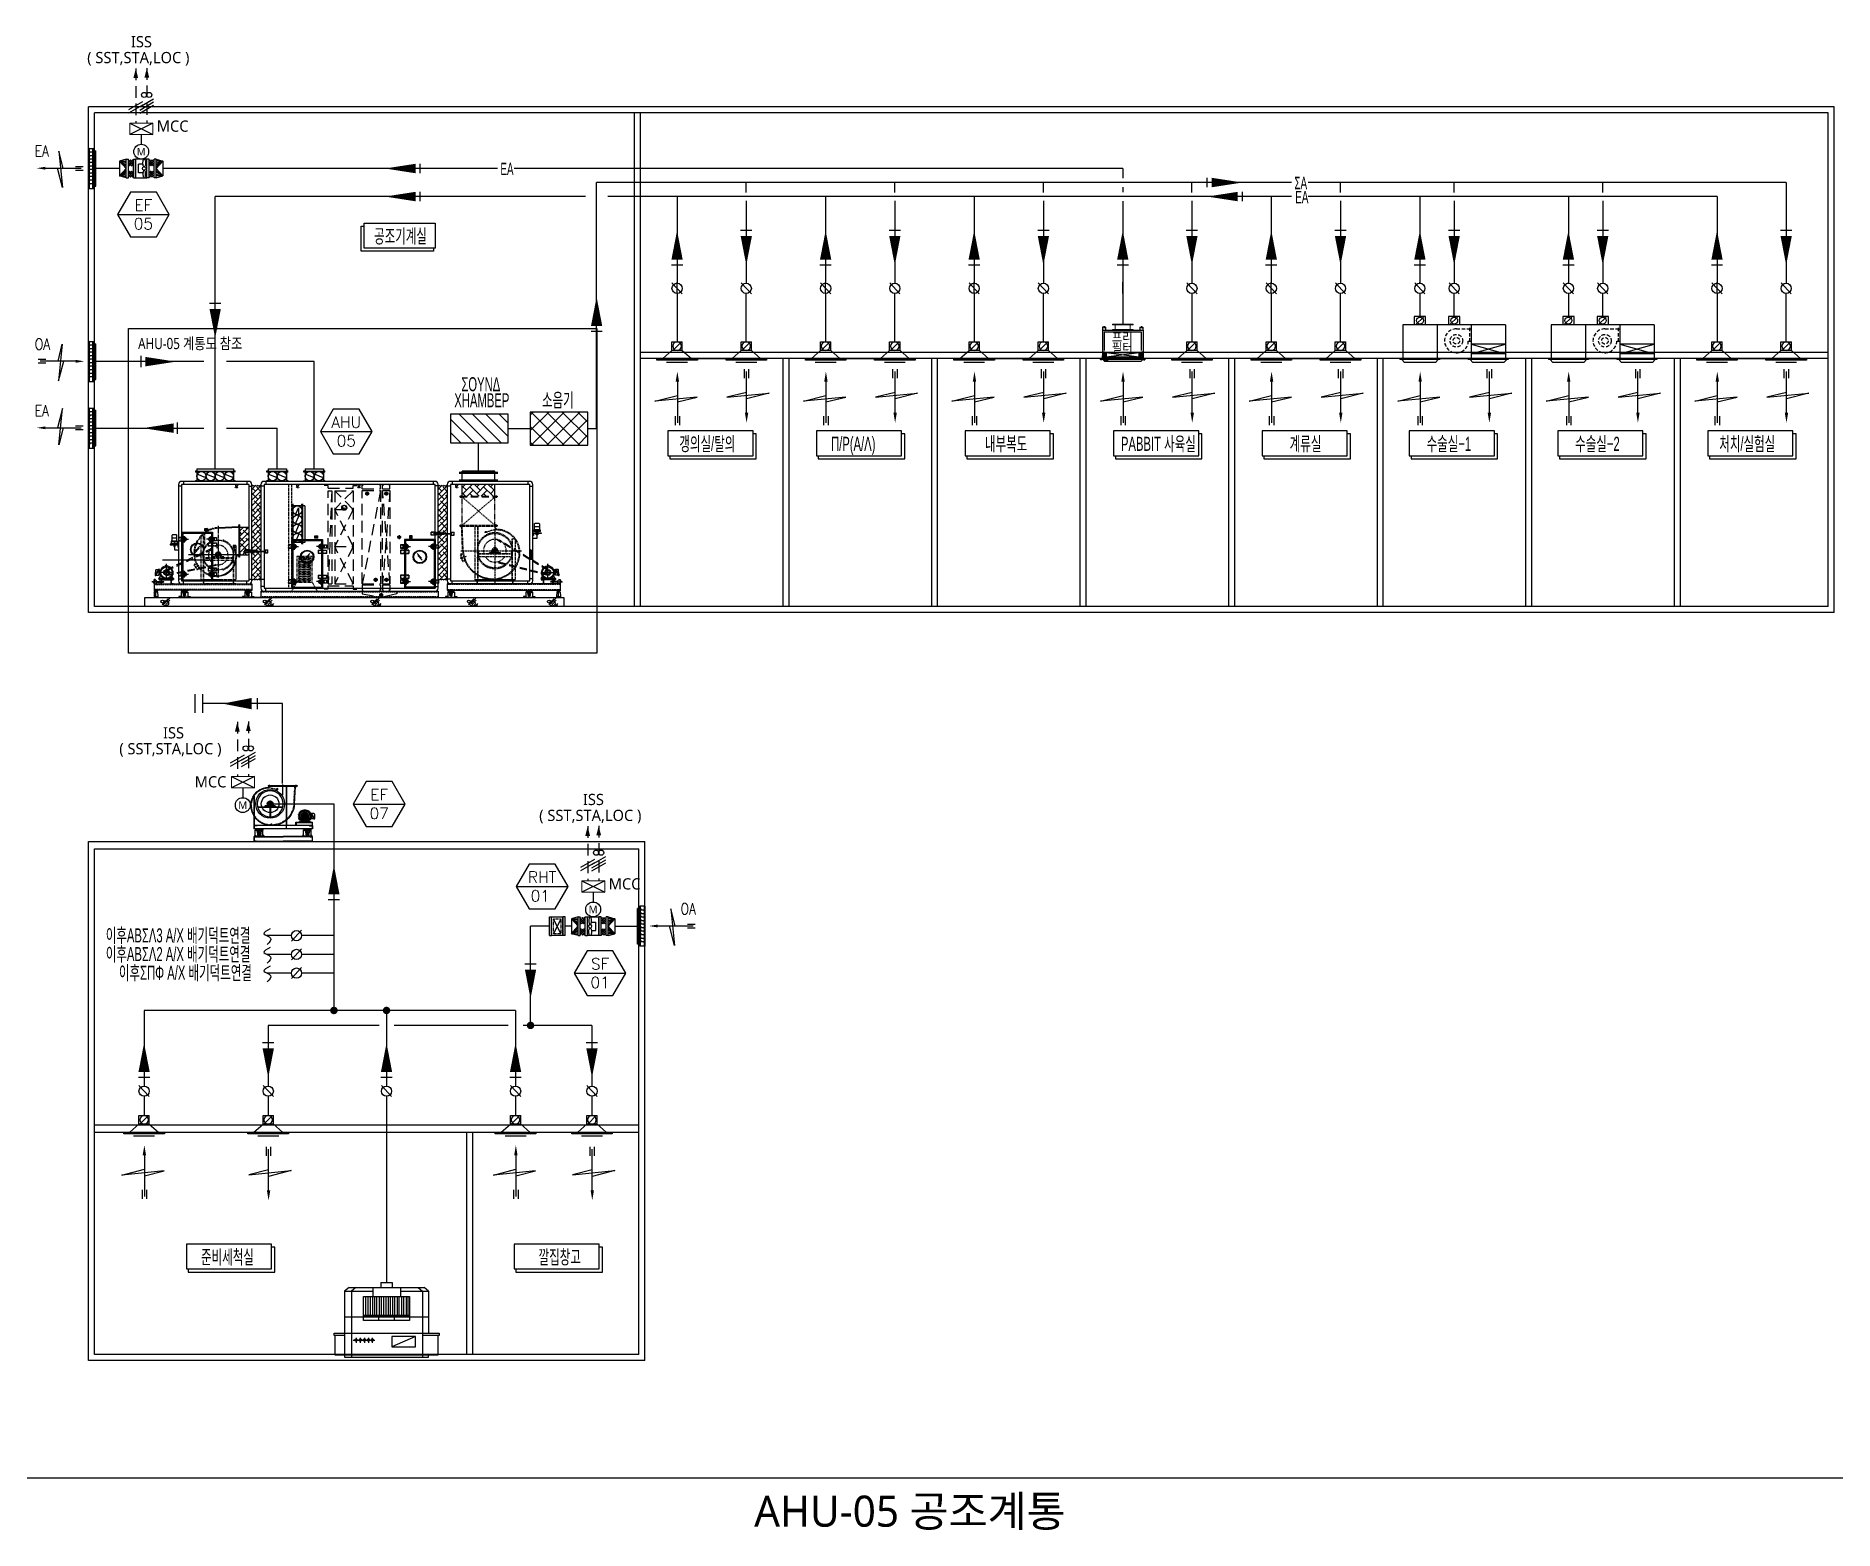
# Model space of a CAD drawing. Header units: millimetres. Extents: x -86 to 11742, y 5229 to 11464.
# Drawn here: x 11095.6 to 11480.1, y 5283.6 to 5603.1 of the extents above; entities that cross this region are included whole.
import ezdxf
from ezdxf.enums import TextEntityAlignment as Align

# ---------------------------------------------------------------- set-up
doc = ezdxf.new("R2010")
doc.units = ezdxf.units.MM
doc.header["$LTSCALE"] = 5
doc.header["$PDMODE"] = 1
for name, pattern in [('$RECOVER_920808140118-19', [0]), ('CENTER', [2, 1.25, -0.25, 0.25, -0.25]), ('CENTER2', [28.575, 19.05, -3.175, 3.175, -3.175]), ('DASHED', [0.75, 0.5, -0.25]), ('HIDDEN', [0.375, 0.25, -0.125]), ('HIDDEN2', [4.7625, 3.175, -1.5875]), ('PHANTOM', [63.5, 31.75, -6.35, 6.35, -6.35, 6.35, -6.35]), ('PHANTOM2', [1.25, 0.625, -0.125, 0.125, -0.125, 0.125, -0.125])]:
    doc.linetypes.add(name, pattern=pattern)
doc.layers.get('0').update_dxf_attribs({"linetype": 'CONTINUOUS'})
for name, color, linetype in [('1', 7, 'CONTINUOUS'), ('2', 2, 'CONTINUOUS'), ('3', 3, 'CONTINUOUS'), ('5', 5, 'PHANTOM2'), ('7', 7, 'CONTINUOUS'), ('9', 9, 'CONTINUOUS'), ('__CONNECTID__', 7, 'CONTINUOUS'), ('A1', 1, 'CONTINUOUS'), ('AUTO', 7, 'CONTINUOUS'), ('DUCT-EA(별도배기)', 6, 'CONTINUOUS'), ('DUCT-OA(급기)', 3, 'CONTINUOUS'), ('E', 3, 'CONTINUOUS'), ('FORM', 7, 'CONTINUOUS'), ('FPP', 7, 'CONTINUOUS'), ('LGK-S', 121, 'CONTINUOUS'), ('METAL-DIMS', 7, 'CONTINUOUS'), ('RA', 4, 'CONTINUOUS'), ('RD', 6, 'CONTINUOUS'), ('SA', 3, 'CONTINUOUS'), ('SBT', 3, 'CONTINUOUS'), ('TEXT-S', 2, 'CONTINUOUS'), ('장비', 2, 'CONTINUOUS'), ('장비배치', 2, 'CONTINUOUS')]:
    doc.layers.add(name, color=color, linetype=linetype)
doc.styles.add('GHS', font='ROMANS.shx', dxfattribs={"bigfont": 'GHS.shx'})
doc.styles.add('QQ', font='MALGUN.TTF.TTF')
doc.styles.get("Standard").update_dxf_attribs({"font": 'SYMBOL'})
doc.styles.add('STYLE1', font='MALGUN.TTF.TTF', dxfattribs={"height": 2.5})
pattern_1 = [(45, (-11.3759, -7.50065), (-0.171711214, 0.171711214), [])]

msp = doc.modelspace()

# ---------------------------------------------------------------- texts
at = {"color": 8, "style": 'GHS', "width": 0.8}
for s, p in [('EA', (11095.35, 5577.32)), ('OA', (11095.35, 5536.02)), ('EA', (11095.35, 5521.79)), ('OA', (11233.42, 5415.24))]:
    msp.add_text(s, height=2.4, dxfattribs=at).set_placement(p)
at = {"layer": '7', "color": 8, "width": 0.6}
for s, height, p in [('EA', 2.64, (11194.9, 5573.36)), ('SA', 2.64, (11364.67, 5570.36)), ('EA', 2.64, (11364.85, 5567.36)), ('공조기계실', 3, (11167.9, 5558.82)), ('SOUND', 3, (11186.56, 5527.14)), ('CHAMBER', 3, (11185.05, 5523.7)), ('소음기', 3, (11203.8, 5523.75)), ('갱의실/탈의', 3, (11233.17, 5514.39)), ('P/R(A/L)', 3, (11265.6, 5514.39)), ('내부복도', 3, (11298.52, 5514.39)), ('RABBIT 사육실', 3, (11327.59, 5514.39)), ('계류실', 3, (11363.67, 5514.39)), ('수술실-1', 3, (11392.95, 5514.39)), ('수술실-2', 3, (11424.72, 5514.39)), ('처치/실험실', 3, (11455.53, 5514.39)), ('이후ABSL3 A/C 배기덕트연결', 3, (11110.53, 5409.25)), ('이후ABSL2 A/C 배기덕트연결', 3, (11110.53, 5405.25)), ('이후SPF A/C 배기덕트연결', 3, (11113.34, 5401.25)), ('준비세척실', 3, (11130.9, 5340.45)), ('깔집창고', 3, (11203.07, 5340.45))]:
    msp.add_text(s, height=height, dxfattribs=at).set_placement(p)
at = {"layer": '__CONNECTID__', "color": 4, "style": 'QQ'}
for p in [(11106.56, 5597.31), (11113.42, 5449.48), (11203.2, 5435.22)]:
    msp.add_text('( SST,STA,LOC )', height=2.4, dxfattribs=at).set_placement(p)
for p in [(11124.82, 5583.85), (11132.92, 5443.6), (11221.45, 5421.77)]:
    msp.add_text('MCC', height=2.4, dxfattribs=at).set_placement(p, align=Align.MIDDLE)
at = {"layer": 'AUTO', "color": 2, "style": 'QQ', "width": 0.8}
msp.add_text('AHU-05 계통도 참조', height=2.4, dxfattribs=at).set_placement((11117.44, 5536.15))
at = {"layer": 'AUTO', "color": 7, "style": 'QQ'}
msp.add_text('AHU-05 공조계통', height=6.65, dxfattribs=at).set_placement((11282.47, 5287.59), align=Align.MIDDLE_CENTER)
at = {"layer": 'E', "color": 2, "style": 'QQ'}
for p in [(11115.91, 5600.7), (11122.77, 5452.88), (11212.55, 5438.62)]:
    msp.add_text('ISS', height=2.4, dxfattribs=at).set_placement(p)
at = {"layer": 'METAL-DIMS', "color": 8, "style": 'GHS'}
for s, p in [('EF', (11118.57, 5566.96)), ('05', (11118.57, 5562.97)), ('AHU', (11161.95, 5520.52)), ('05', (11161.95, 5516.53)), ('EF', (11168.99, 5440.84)), ('07', (11168.99, 5436.85)), ('RHT', (11203.84, 5423.2)), ('01', (11203.43, 5419.21)), ('SF', (11216.22, 5404.67)), ('01', (11216.22, 5400.68))]:
    msp.add_text(s, height=2.4, dxfattribs=at).set_placement(p, align=Align.MIDDLE)
at = {"layer": 'METAL-DIMS', "style": 'GHS'}
for s, p in [('프리', (11327.87, 5538.72)), ('필터', (11327.87, 5536.5))]:
    msp.add_text(s, height=2.1, dxfattribs=at).set_placement(p, align=Align.MIDDLE)
at = {"layer": 'TEXT-S', "color": 7, "style": 'QQ'}
for p in [(11118.1, 5578.38), (11139.83, 5438.61), (11214.74, 5416.3)]:
    msp.add_text('M', height=1.6, dxfattribs=at).set_placement(p, align=Align.MIDDLE)

# ---------------------------------------------------------------- blocks, each defined once
blk = doc.blocks.new('ARW')
at = {"color": 1}
for p, q in [((-41, 663), (-41, 833)), ((0, 0), (0, 790)), ((44, 663), (44, 833)), ((0, 391), (-377, 298)), ((-377, 298), (429, 379)), ((429, 379), (0, 266))]:
    blk.add_line(p, q, dxfattribs=at)
blk.add_solid([(32, 2), (-32, 2), (0, -190)], dxfattribs=at)
blk = doc.blocks.new('LU')
at = {"layer": '2', "color": 1}
for p, q in [((-3.1, -5.58), (-3.1, 6.31)), ((-2.09, 6.31), (-3.1, 6.31)), ((-2.9, -5.58), (-2.9, 6.31)), ((-2.3, -6.33), (-2.3, 7.06)), ((-0.67, 7.06), (-2.3, 7.06)), ((-2.09, -6.33), (-2.09, 7.06)), ((-0.88, 7.06), (-0.88, -6.33)), ((-0.88, 7.06), (-0.67, 7.06)), ((-0.67, 7.06), (-0.67, -6.33)), ((-2.09, -5.58), (-3.1, -5.58)), ((-0.67, -6.33), (-2.3, -6.33))]:
    blk.add_line(p, q, dxfattribs=at)
at = {"layer": 'FPP', "color": 1}
for p, q in [((-2.09, 6.2), (-1.9, 5.84)), ((-2.09, 5), (-1.9, 4.65)), ((-2.09, 3.84), (-1.9, 3.48)), ((-2.09, 2.67), (-1.9, 2.32)), ((-2.09, 1.51), (-1.9, 1.16)), ((-2.09, 0.35), (-1.9, 0)), ((-1.9, 5.84), (-1.18, 5.84)), ((-1.9, 4.65), (-1.18, 4.65)), ((-1.9, 3.48), (-1.18, 3.48)), ((-1.9, 2.32), (-1.18, 2.32)), ((-1.9, 1.16), (-1.18, 1.16)), ((-1.9, 0), (-1.18, 0)), ((-1.18, 5.84), (-0.88, 5.5)), ((-1.18, 4.65), (-0.88, 4.3)), ((-1.18, 3.48), (-0.88, 3.14)), ((-1.18, 2.32), (-0.88, 1.98)), ((-1.18, 1.16), (-0.88, 0.82)), ((-1.18, 0), (-0.88, -0.34)), ((-2.09, -0.85), (-1.9, -1.2)), ((-2.09, -2.01), (-1.9, -2.36)), ((-2.09, -3.21), (-1.9, -3.56)), ((-2.09, -4.37), (-1.9, -4.72)), ((-1.9, -1.2), (-1.18, -1.2)), ((-1.9, -2.36), (-1.18, -2.36)), ((-1.9, -3.56), (-1.18, -3.56)), ((-1.9, -4.72), (-1.18, -4.72)), ((-1.18, -1.2), (-0.88, -1.54)), ((-1.18, -2.36), (-0.88, -2.7)), ((-1.18, -3.56), (-0.88, -3.9)), ((-1.18, -4.72), (-0.88, -5.06))]:
    blk.add_line(p, q, dxfattribs=at)
blk = doc.blocks.new('A$C7EE361AC')
at = {"color": 5}
blk.add_line((12, 366), (253, 125), dxfattribs=at)
blk.add_circle((133, 246), 121, dxfattribs=at)
at = {"layer": '2'}
for p, q in [((-12, 125), (-265, -99)), ((-12, 125), (-12, 366)), ((277, 366), (-12, 366)), ((-12, 125), (277, 125)), ((277, 125), (277, 366)), ((530, -99), (277, 125)), ((424, -203), (-159, -203))]:
    blk.add_line(p, q, dxfattribs=at)
blk.add_lwpolyline([(697, -99), (-432, -99), (-432, -147), (697, -147)], close=True, dxfattribs=at)
blk = doc.blocks.new('FAN')
at = {"layer": '장비배치'}
for p, q in [((202, 746), (-185, 746)), ((-185, 746), (-185, 736)), ((202, 736), (-185, 736)), ((-171, 756), (-171, 726)), ((-152, 502), (-165, 735)), ((-44, 736), (-44, 210)), ((-38, 736), (-38, 171)), ((188, 756), (188, 726)), ((202, 746), (202, 736)), ((67, 697), (91, 697)), ((79, 684), (79, 709)), ((387, 606), (387, 171)), ((392, 606), (387, 606)), ((392, 606), (392, 210)), ((-169, 257), (-392, 257)), ((-392, 210), (-392, 257)), ((-169, 210), (-169, 257)), ((-392, 210), (-392, 166)), ((-392, 210), (392, 210)), ((-392, 166), (392, 166)), ((-392, 166), (-391, 166)), ((392, 65), (-392, 65)), ((-392, 65), (0, 65)), ((-392, 0), (-392, 65)), ((-392, 0), (-392, 65)), ((-392, 0), (0, 0)), ((-388, 199), (-388, 170)), ((-388, 54), (-388, 11)), ((-352, 206), (-381, 206)), ((-361, 61), (-381, 61)), ((-361, 4), (-381, 4)), ((-357, 1), (-357, 0)), ((392, 65), (0, 65)), ((392, 0), (0, 0)), ((145, 224), (168, 224)), ((157, 207), (157, 236)), ((348, 210), (348, 209)), ((352, 206), (381, 206)), ((357, 65), (357, 64)), ((357, 1), (357, 0)), ((361, 61), (381, 61)), ((361, 4), (381, 4)), ((388, 199), (388, 170)), ((388, 54), (388, 11)), ((392, 166), (391, 166)), ((392, 210), (392, 166)), ((392, 65), (392, 0))]:
    blk.add_line(p, q, dxfattribs=at)
at = {"layer": '장비배치', "color": 5}
for p, q in [((202, 741), (-185, 741)), ((9, 759), (9, 618)), ((119, 483), (119, 454)), ((135, 502), (135, 487)), ((214, 502), (214, 487)), ((229, 483), (229, 454)), ((-387, 257), (-387, 210)), ((-174, 252), (-387, 252)), ((-174, 257), (-174, 210)), ((343, 460), (6, 460)), ((343, 456), (6, 456)), ((101, 469), (101, 460)), ((143, 474), (107, 474)), ((148, 469), (148, 460)), ((171, 456), (171, 328)), ((177, 456), (177, 328)), ((200, 469), (200, 460)), ((205, 474), (242, 474)), ((247, 469), (247, 460)), ((392, 171), (-392, 171)), ((-392, 61), (0, 61)), ((-392, 4), (0, 4)), ((392, 61), (0, 61)), ((392, 4), (0, 4))]:
    blk.add_line(p, q, dxfattribs=at)
at = {"layer": '장비배치', "color": 5, "linetype": 'HIDDEN'}
blk.add_line((-143, 502), (-157, 736), dxfattribs=at)
at = {"layer": '장비배치', "color": 5, "linetype": 'PHANTOM'}
for p, q in [((-419, 295), (-384, 374)), ((-419, 295), (-416, 294)), ((-416, 294), (-381, 372)), ((-412, 303), (-384, 303)), ((-411, 371), (-386, 371)), ((-384, 374), (-381, 372)), ((-383, 368), (-381, 367)), ((-380, 371), (-380, 307)), ((-380, 371), (-363, 371)), ((-380, 366), (-380, 301)), ((-380, 301), (-367, 301)), ((-375, 346), (-365, 346)), ((-375, 344), (-365, 342)), ((-375, 328), (-365, 330)), ((-375, 326), (-365, 326)), ((-372, 361), (-362, 357)), ((-372, 311), (-362, 314)), ((-371, 364), (-361, 361)), ((-371, 308), (-361, 311)), ((-367, 291), (-347, 303)), ((-366, 298), (-357, 307)), ((-365, 378), (-356, 372)), ((-364, 380), (-354, 375)), ((-363, 264), (-363, 257)), ((-363, 257), (-330, 257)), ((-348, 292), (-361, 289)), ((-358, 302), (-360, 300)), ((-360, 295), (-360, 300)), ((-356, 292), (-360, 295)), ((-360, 266), (-332, 266)), ((-356, 303), (-358, 302)), ((-356, 303), (-351, 300)), ((-356, 292), (-354, 294)), ((-355, 392), (-347, 385)), ((-354, 294), (-351, 295)), ((-353, 394), (-345, 388)), ((-353, 246), (-353, 276)), ((-351, 300), (-351, 295)), ((-349, 270), (-345, 286)), ((-236, 339), (-344, 339)), ((-236, 332), (-344, 332)), ((-237, 346), (-343, 346)), ((-237, 325), (-343, 325)), ((-341, 405), (-336, 396)), ((-239, 353), (-341, 353)), ((-239, 318), (-341, 318)), ((-340, 268), (-338, 279)), ((-339, 406), (-333, 398)), ((-242, 360), (-338, 360)), ((-242, 311), (-338, 311)), ((-246, 367), (-334, 367)), ((-246, 305), (-334, 305)), ((-331, 257), (-331, 257)), ((-330, 263), (-325, 266)), ((-330, 264), (-330, 257)), ((-252, 374), (-328, 374)), ((-252, 298), (-328, 298)), ((-326, 414), (-322, 404)), ((-324, 415), (-319, 406)), ((-260, 381), (-319, 381)), ((-260, 291), (-319, 291)), ((-309, 420), (-308, 409)), ((-306, 420), (-304, 410)), ((-299, 408), (-295, 423)), ((-294, 415), (-290, 417)), ((-294, 415), (-294, 412)), ((-294, 412), (-294, 409)), ((-290, 407), (-294, 409)), ((-290, 417), (-285, 415)), ((-285, 409), (-290, 407)), ((-285, 423), (-281, 408)), ((-285, 412), (-285, 415)), ((-285, 409), (-285, 412)), ((-276, 410), (-273, 420)), ((-272, 409), (-271, 420)), ((-261, 406), (-256, 415)), ((-257, 404), (-254, 414)), ((-254, 266), (-250, 263)), ((-250, 257), (-250, 264)), ((-250, 257), (-217, 257)), ((-249, 257), (-249, 257)), ((-248, 266), (-220, 266)), ((-247, 398), (-240, 406)), ((-244, 396), (-238, 405)), ((-242, 279), (-239, 268)), ((-235, 388), (-227, 394)), ((-235, 286), (-231, 270)), ((-233, 303), (-213, 291)), ((-232, 385), (-225, 392)), ((-219, 289), (-231, 292)), ((-228, 300), (-224, 303)), ((-228, 295), (-228, 300)), ((-228, 295), (-226, 294)), ((-227, 246), (-227, 276)), ((-226, 375), (-216, 380)), ((-226, 294), (-224, 292)), ((-224, 372), (-215, 378)), ((-222, 302), (-224, 303)), ((-219, 295), (-224, 292)), ((-223, 307), (-214, 298)), ((-219, 300), (-222, 302)), ((-219, 361), (-209, 364)), ((-219, 311), (-209, 308)), ((-219, 300), (-219, 295)), ((-218, 357), (-208, 361)), ((-218, 314), (-208, 311)), ((-217, 257), (-217, 264)), ((-215, 346), (-205, 346)), ((-215, 342), (-204, 344)), ((-215, 330), (-204, 328)), ((-215, 326), (-205, 326)), ((-385, 77), (-381, 77)), ((-385, 77), (-385, 65)), ((-385, 71), (-260, 71)), ((-385, 65), (-260, 65)), ((-374, 158), (-374, 163)), ((-270, 158), (-374, 158)), ((-374, 84), (-374, 149)), ((-374, 149), (-359, 149)), ((-374, 149), (-359, 149)), ((-273, 166), (-371, 166)), ((-370, 158), (-370, 149)), ((-363, 158), (-360, 149)), ((-352, 142), (-339, 80)), ((-339, 148), (-339, 147)), ((-339, 146), (-308, 138)), ((-339, 129), (-308, 121)), ((-339, 112), (-308, 104)), ((-339, 95), (-308, 87)), ((-339, 79), (-339, 79)), ((-338, 158), (-336, 150)), ((-338, 150), (-322, 150)), ((-338, 150), (-307, 141)), ((-338, 146), (-322, 146)), ((-338, 133), (-314, 139)), ((-338, 129), (-306, 138)), ((-338, 133), (-307, 124)), ((-338, 116), (-314, 122)), ((-338, 112), (-306, 121)), ((-338, 116), (-307, 107)), ((-338, 99), (-314, 105)), ((-338, 95), (-306, 104)), ((-338, 99), (-307, 90)), ((-338, 82), (-314, 89)), ((-338, 78), (-306, 87)), ((-338, 81), (-322, 81)), ((-338, 77), (-322, 77)), ((-338, 77), (-309, 77)), ((-307, 150), (-322, 150)), ((-307, 146), (-322, 146)), ((-307, 81), (-322, 81)), ((-309, 77), (-322, 77)), ((-306, 158), (-309, 150)), ((-306, 140), (-306, 140)), ((-306, 123), (-306, 123)), ((-306, 106), (-306, 106)), ((-306, 89), (-306, 89)), ((-293, 142), (-305, 80)), ((-270, 149), (-286, 149)), ((-282, 158), (-285, 149)), ((-274, 158), (-274, 149)), ((-270, 158), (-270, 163)), ((-270, 84), (-270, 149)), ((-263, 77), (-260, 77)), ((-260, 77), (-260, 65)), ((260, 77), (263, 77)), ((260, 77), (260, 65)), ((260, 71), (385, 71)), ((260, 65), (385, 65)), ((270, 158), (270, 163)), ((374, 158), (270, 158)), ((270, 84), (270, 149)), ((270, 149), (286, 149)), ((270, 149), (286, 149)), ((371, 166), (273, 166)), ((274, 158), (274, 149)), ((282, 158), (285, 149)), ((293, 142), (305, 80)), ((305, 148), (305, 147)), ((305, 79), (305, 79)), ((306, 158), (309, 150)), ((306, 146), (337, 138)), ((306, 133), (331, 139)), ((306, 129), (337, 121)), ((306, 116), (331, 122)), ((306, 112), (337, 104)), ((306, 99), (331, 105)), ((306, 95), (337, 87)), ((306, 82), (331, 89)), ((307, 150), (322, 150)), ((307, 150), (337, 141)), ((307, 146), (322, 146)), ((307, 129), (338, 138)), ((307, 133), (337, 124)), ((307, 112), (338, 121)), ((307, 116), (337, 107)), ((307, 95), (338, 104)), ((307, 99), (337, 90)), ((307, 78), (338, 87)), ((307, 81), (322, 81)), ((307, 77), (322, 77)), ((307, 77), (336, 77)), ((338, 150), (322, 150)), ((338, 146), (322, 146)), ((338, 81), (322, 81)), ((336, 77), (322, 77)), ((338, 158), (336, 150)), ((352, 142), (339, 80)), ((339, 140), (339, 140)), ((339, 123), (339, 123)), ((339, 106), (339, 106)), ((339, 89), (339, 89)), ((374, 149), (359, 149)), ((363, 158), (360, 149)), ((370, 158), (370, 149)), ((374, 158), (374, 163)), ((374, 84), (374, 149)), ((381, 77), (385, 77)), ((385, 77), (385, 65))]:
    blk.add_line(p, q, dxfattribs=at)
at = {"layer": '장비배치', "linetype": 'HIDDEN2'}
blk.add_line((-348, 210), (-348, 209), dxfattribs=at)
at = {"layer": '장비배치', "color": 5}
for radius in [174, 33.2, 21.3, 15.2]:
    blk.add_circle((174, 502), radius, dxfattribs=at)
at = {"layer": '장비배치'}
for centre, radius in [((79, 697), 9.45), ((157, 224), 5.23)]:
    blk.add_circle(centre, radius, dxfattribs=at)
at = {"layer": '장비배치', "color": 5, "linetype": 'PHANTOM'}
for centre in [(-356, 298), (-290, 412), (-224, 298)]:
    blk.add_circle(centre, 4.57, dxfattribs=at)
at = {"layer": '장비배치'}
for centre, radius, start, end in [((186, 736), 12.2, 180, 271.1896), ((192, 484), 240, 4.1706, 91.1896), ((157, 519), 309, 183.2296, 273.2296), ((157, 484), 274, 273.6403, 3.6403), ((-391, 170), 3.48, 270, 0), ((-381, 199), 6.97, 90, 180), ((-381, 54), 6.97, 90, 180), ((-381, 11), 6.97, 180, 270), ((-361, 64), 3.48, 270, 0), ((-361, 1), 3.48, 0, 90), ((-352, 209), 3.48, 270, 0), ((352, 209), 3.48, 180, 270), ((361, 64), 3.48, 180, 270), ((361, 1), 3.48, 90, 180), ((381, 199), 6.97, 0, 90), ((381, 54), 6.97, 0, 90), ((381, 11), 6.97, 270, 0), ((391, 170), 3.48, 180, 270)]:
    blk.add_arc(centre, radius, start, end, dxfattribs=at)
at = {"layer": '장비배치', "color": 5, "linetype": 'HIDDEN'}
for centre, radius, start, end in [((157, 519), 300, 183.3234, 273.3234), ((192, 484), 231, 4.3283, 117.9168), ((157, 484), 266, 273.7598, 3.7598)]:
    blk.add_arc(centre, radius, start, end, dxfattribs=at)
at = {"layer": '장비배치', "color": 5}
for centre, radius, start, end in [((174, 502), 192, 90, 270), ((174, 502), 118, 90, 270), ((122, 487), 13.1, 270, 0), ((174, 502), 39.5, 0, 180), ((174, 502), 192, 270, 90), ((174, 502), 118, 270, 90), ((227, 487), 13.1, 180, 270), ((107, 469), 5.23, 90, 180), ((143, 469), 5.23, 0, 90), ((205, 469), 5.23, 90, 180), ((242, 469), 5.23, 0, 90)]:
    blk.add_arc(centre, radius, start, end, dxfattribs=at)
at = {"layer": '장비배치', "color": 5, "linetype": 'PHANTOM'}
for centre, radius, start, end in [((-294, 334), 126, 164.9897, 194.9221), ((-411, 366), 5.23, 90, 164.9897), ((-418, 301), 1.74, 336, 14.9221), ((-386, 373), 1.74, 270, 336), ((-384, 307), 4.35, 270, 0), ((-382, 364), 2.61, 0, 66), ((-375, 345), 1.31, 87.9212, 260.0785), ((-375, 327), 1.31, 99.9212, 272.0785), ((-371, 362), 1.31, 75.9212, 248.0785), ((-371, 309), 1.31, 111.9212, 284.0785), ((-370, 349), 2.61, 267.9212, 350.9821), ((-371, 340), 2.61, 357.0181, 80.0789), ((-371, 332), 2.61, 279.9213, 2.9821), ((-370, 323), 2.61, 9.0182, 92.0787), ((-290, 336), 78.4, 177.0181, 182.9821), ((-368, 357), 2.61, 345.0181, 68.0786), ((-290, 336), 78.4, 165.0181, 170.9821), ((-290, 336), 78.4, 189.0182, 194.9821), ((-368, 315), 2.61, 291.9213, 14.9822), ((-367, 299), 1.74, 315.51, 90.0003), ((-366, 365), 2.61, 255.9211, 338.9819), ((-366, 307), 2.61, 21.0183, 104.0788), ((-290, 336), 85.3, 206.4899, 213.5101), ((-364, 379), 1.31, 63.9212, 236.0785), ((-365, 348), 2.61, 267.9216, 350.501), ((-366, 339), 2.61, 357.4992, 80.0786), ((-366, 333), 2.61, 279.9216, 2.501), ((-365, 323), 2.61, 9.4992, 92.0785), ((-290, 336), 82.3, 205.7567, 214.2433), ((-290, 336), 73.2, 98.5937, 201.4063), ((-363, 373), 2.61, 269.9998, 56.0788), ((-290, 336), 78.4, 153.0181, 158.9821), ((-290, 336), 78.4, 201.0182, 203.4438), ((-360, 264), 2.61, 90, 180), ((-363, 355), 2.61, 345.4992, 68.0786), ((-363, 317), 2.61, 291.9216, 14.501), ((-364, 304), 2.61, 315.5104, 23.444), ((-362, 373), 2.61, 333.0178, 56.0787), ((-360, 364), 2.61, 255.9215, 338.501), ((-360, 308), 2.61, 21.4992, 104.0785), ((-290, 336), 76.2, 200.4139, 218.5996), ((-290, 336), 70.5, 99.9268, 200.0733), ((-361, 308), 3.48, 315.5102, 21.4063), ((-360, 310), 4.35, 315.5102, 20.0733), ((-358, 370), 2.61, 333.4992, 56.0786), ((-354, 393), 1.31, 51.9213, 224.0786), ((-353, 378), 2.61, 243.9215, 326.501), ((-354, 271), 5.23, 270, 345), ((-350, 288), 3.48, 38.5938, 104.4898), ((-347, 288), 4.35, 39.927, 104.4898), ((-349, 383), 2.61, 321.4992, 44.0786), ((-290, 336), 73.2, 218.5937, 321.4063), ((-343, 390), 2.61, 231.9214, 314.501), ((-347, 286), 2.61, 345.0001, 40.7667), ((-290, 336), 54, 168.84, 176.3009), ((-290, 336), 54, 183.6991, 191.16), ((-290, 336), 70.5, 219.9268, 320.0733), ((-343, 269), 2.61, 270, 345), ((-340, 405), 1.31, 39.9213, 212.0786), ((-290, 336), 54, 153.1527, 161.1809), ((-290, 336), 54, 198.8191, 206.8473), ((-340, 279), 2.61, 345, 48.4086), ((-338, 394), 2.61, 309.4992, 32.0786), ((-290, 336), 54, 134.7912, 144.504), ((-290, 336), 54, 215.496, 225.2088), ((-331, 400), 2.61, 219.9214, 302.501), ((-332, 264), 2.61, 0, 90), ((-325, 414), 1.31, 27.9213, 200.0786), ((-321, 264), 5.23, 66.7183, 150), ((-325, 403), 2.61, 297.4992, 20.0786), ((-316, 407), 2.61, 207.9214, 290.5009), ((-290, 336), 54, 57.0044, 122.9956), ((-290, 336), 54, 237.0044, 302.9956), ((-308, 420), 1.31, 15.9213, 188.0786), ((-310, 409), 2.61, 285.4991, 8.0786), ((-301, 411), 2.61, 195.9213, 278.5009), ((-303, 410), 4.35, 279.9266, 344.4897), ((-290, 336), 76.2, 80.4138, 98.5996), ((-301, 412), 3.48, 278.5938, 344.4898), ((-290, 336), 82.3, 85.7567, 94.2432), ((-290, 338), 85.3, 86.4899, 93.51), ((-278, 412), 3.48, 195.5102, 261.4063), ((-277, 410), 4.35, 195.5104, 260.0732), ((-279, 411), 2.61, 261.4992, 344.0787), ((-290, 336), 73.2, 0, 81.4063), ((-290, 336), 70.5, 0, 80.0733), ((-272, 420), 1.31, 351.9214, 164.0787), ((-270, 409), 2.61, 171.9213, 254.5008), ((-263, 407), 2.61, 249.4991, 332.0786), ((-259, 264), 5.23, 30, 113.2816), ((-255, 403), 2.61, 159.9213, 242.5008), ((-255, 414), 1.31, 339.9214, 152.0787), ((-290, 336), 54, 35.496, 45.2088), ((-290, 336), 54, 314.7912, 324.504), ((-249, 400), 2.61, 237.4991, 320.0786), ((-248, 264), 2.61, 90, 180), ((-242, 394), 2.61, 147.9213, 230.5007), ((-290, 336), 54, 18.8191, 26.8473), ((-290, 336), 54, 333.1527, 341.1809), ((-240, 279), 2.61, 131.5914, 194.9999), ((-239, 405), 1.31, 327.9214, 140.0787), ((-237, 390), 2.61, 225.4991, 308.0786), ((-237, 269), 2.61, 195.0001, 270.0001), ((-290, 336), 54, 3.6991, 11.16), ((-290, 336), 54, 348.84, 356.3009), ((-232, 288), 4.35, 75.5105, 140.0733), ((-233, 286), 2.61, 139.2332, 194.9999), ((-231, 383), 2.61, 135.9213, 218.5007), ((-230, 288), 3.48, 75.5101, 141.4062), ((-290, 336), 76.2, 320.4139, 338.5996), ((-226, 271), 5.23, 195, 270), ((-227, 378), 2.61, 213.4992, 296.0787), ((-226, 393), 1.31, 315.9214, 128.0786), ((-222, 370), 2.61, 123.9212, 206.5007), ((-290, 336), 70.5, 339.9268, 360), ((-220, 310), 4.35, 159.9266, 224.4896), ((-219, 364), 2.61, 201.4992, 284.0787), ((-290, 336), 73.2, 338.5936, 360), ((-219, 308), 2.61, 75.921, 158.5005), ((-219, 308), 3.48, 158.5938, 224.4898), ((-290, 336), 82.3, 325.7567, 334.2433), ((-220, 264), 2.61, 0, 90), ((-217, 355), 2.61, 111.9212, 194.5006), ((-217, 317), 2.61, 165.4991, 248.0786), ((-290, 336), 85.3, 326.4899, 333.5101), ((-215, 348), 2.61, 189.4992, 272.0787), ((-215, 323), 2.61, 87.9211, 170.5005), ((-214, 339), 2.61, 99.9211, 182.5006), ((-214, 333), 2.61, 177.4992, 260.0787), ((-216, 379), 1.31, 303.9214, 116.0786), ((-208, 362), 1.31, 291.9214, 104.0785), ((-208, 309), 1.31, 255.9215, 68.0784), ((-205, 345), 1.31, 279.9214, 92.0785), ((-205, 327), 1.31, 267.9215, 80.0784), ((-381, 84), 6.97, 270, 0), ((-371, 163), 3.48, 90, 180), ((-371, 163), 3.48, 90, 180), ((-359, 142), 6.97, 0, 90), ((-338, 148), 1.39, 90, 180), ((-338, 147), 1.39, 180, 270), ((-338, 130), 1.39, 180, 270), ((-338, 114), 1.39, 180, 270), ((-338, 97), 1.39, 180, 270), ((-338, 79), 1.39, 90, 180), ((-338, 79), 1.39, 90, 180), ((-338, 79), 1.39, 180, 270), ((-309, 81), 3.48, 270, 348.2806), ((-308, 148), 1.95, 292.3139, 67.6861), ((-307, 140), 1.39, 15.5575, 105.5575), ((-307, 123), 1.39, 15.5575, 105.5575), ((-307, 106), 1.39, 15.5575, 105.5575), ((-307, 89), 1.39, 15.5575, 105.5575), ((-307, 79), 1.39, 0, 90), ((-307, 139), 1.39, 285.5575, 15.5575), ((-307, 122), 1.39, 285.5575, 15.5575), ((-307, 105), 1.39, 285.5575, 15.5575), ((-307, 88), 1.39, 285.5575, 15.5575), ((-286, 142), 6.97, 90, 180), ((-273, 163), 3.48, 0, 90), ((-263, 84), 6.97, 180, 270), ((263, 84), 6.97, 270, 0), ((273, 163), 3.48, 90, 180), ((273, 163), 3.48, 90, 180), ((286, 142), 6.97, 0, 90), ((307, 148), 1.39, 90, 180), ((307, 147), 1.39, 180, 270), ((307, 130), 1.39, 180, 270), ((307, 114), 1.39, 180, 270), ((307, 97), 1.39, 180, 270), ((307, 79), 1.39, 90, 180), ((307, 79), 1.39, 90, 180), ((307, 79), 1.39, 180, 270), ((336, 81), 3.48, 270, 348.2806), ((337, 140), 1.39, 15.5575, 105.5575), ((337, 123), 1.39, 15.5575, 105.5575), ((337, 106), 1.39, 15.5575, 105.5575), ((337, 89), 1.39, 15.5575, 105.5575), ((337, 148), 1.95, 292.3139, 67.6861), ((338, 139), 1.39, 285.5575, 15.5575), ((338, 122), 1.39, 285.5575, 15.5575), ((338, 105), 1.39, 285.5575, 15.5575), ((338, 88), 1.39, 285.5575, 15.5575), ((338, 79), 1.39, 0, 90), ((359, 142), 6.97, 90, 180), ((371, 163), 3.48, 0, 90), ((381, 84), 6.97, 180, 270)]:
    blk.add_arc(centre, radius, start, end, dxfattribs=at)
blk = doc.blocks.new('bfu3')
at = {"layer": '2'}
for p, q in [((-5.07, 7.49), (-7.06, 7.49)), ((-7.06, 7.49), (-7.06, 5.99)), ((-5.07, 5.99), (-5.07, 7.49)), ((1.03, 7.49), (-0.97, 7.49)), ((-0.97, 7.49), (-0.97, 5.99)), ((1.03, 5.99), (1.03, 7.49)), ((-9.11, 5.99), (-9.11, 0)), ((3.35, 5.99), (-9.11, 5.99)), ((-5.07, 5.99), (-7.06, 5.99)), ((-3.02, 5.99), (-3.02, 0)), ((1.03, 5.99), (-0.97, 5.99)), ((9.15, 5.99), (3.06, 5.99)), ((3.06, 5.99), (3.06, 0)), ((9.15, 5.99), (9.15, 0)), ((0, 0), (-9.63, 0)), ((-9.63, 0), (-9.63, -0.2)), ((-3.02, 0), (9.15, 0)), ((-2.5, 0), (-2.5, -0.2)), ((9.64, 0), (2.54, 0)), ((2.54, 0), (2.54, -0.2)), ((9.64, 0), (9.64, -0.2)), ((-2.5, -0.2), (-9.63, -0.2)), ((-2.5, -0.2), (-9.29, -0.2)), ((-8.81, -0.7), (-9.29, -0.2)), ((-3.32, -0.7), (-8.81, -0.7)), ((-3.32, -0.7), (-2.84, -0.2)), ((9.64, -0.2), (2.54, -0.2)), ((9.36, -0.2), (2.88, -0.2)), ((3.36, -0.7), (2.88, -0.2)), ((8.86, -0.7), (3.36, -0.7)), ((9.36, -0.2), (8.86, -0.7))]:
    blk.add_line(p, q, dxfattribs=at)
at = {"layer": '2', "color": 5}
for p, q in [((-5.45, 7.37), (-6.81, 6.05)), ((0.64, 7.37), (-0.72, 6.05))]:
    blk.add_line(p, q, dxfattribs=at)
for centre in [(-6.06, 6.74), (0.03, 6.74)]:
    blk.add_circle(centre, 0.615, dxfattribs=at)
at = {"layer": 'A1', "color": 5, "linetype": 'HIDDEN', "ltscale": 0.5}
for p, q in [((0.42, 5.27), (3.06, 5.27)), ((2.77, 5.47), (2.77, 2.84))]:
    blk.add_line(p, q, dxfattribs=at)
at = {"layer": 'A1', "color": 5}
for p, q in [((2.54, 3.09), (3.06, 3.09)), ((9.15, 2.53), (3.06, 2.53)), ((3.06, 2.53), (9.15, 0.85)), ((3.06, 0.85), (9.15, 2.53)), ((9.15, 0.85), (3.06, 0.85))]:
    blk.add_line(p, q, dxfattribs=at)
at = {"layer": 'A1', "color": 5, "linetype": 'HIDDEN', "ltscale": 0.5}
for radius in [1.12, 0.58]:
    blk.add_circle((0.42, 3.15), radius, dxfattribs=at)
blk.add_arc((0.42, 3.15), 2.12, 90, 358.2118, dxfattribs=at)
blk = doc.blocks.new('af3.5')
at = {"layer": '1', "linetype": 'HIDDEN2'}
for p, q in [((-573, 961), (38, 961)), ((-573, 961), (-573, 949)), ((-573, 955), (38, 955)), ((-573, 949), (38, 949)), ((-555, 974), (-555, 936)), ((-529, 545), (-545, 949)), ((-519, 545), (-535, 949)), ((-330, 949), (-330, 75)), ((-285, 949), (-285, 75)), ((-280, 949), (-280, 75)), ((0, 982), (0, -14)), ((20, 974), (20, 936)), ((38, 961), (38, 949)), ((-163, 851), (-135, 851)), ((-149, 837), (-149, 865)), ((280, 732), (280, 75)), ((330, 732), (280, 732)), ((285, 732), (285, 75)), ((330, 732), (330, 75)), ((-469, 452), (-571, 418)), ((-559, 545), (435, 545)), ((-262, 510), (-296, 510)), ((-262, 430), (-296, 430)), ((-271, 530), (-280, 530)), ((-271, 410), (-280, 410)), ((-271, 530), (-271, 410)), ((271, 496), (-271, 496)), ((271, 487), (-271, 487)), ((271, 444), (-271, 444)), ((-92, 507), (-92, 496)), ((-39, 513), (-86, 513)), ((-69, 524), (-69, 486)), ((-33, 507), (-33, 496)), ((33, 507), (33, 496)), ((39, 513), (86, 513)), ((68, 524), (68, 486)), ((92, 507), (92, 496)), ((262, 510), (296, 510)), ((262, 430), (296, 430)), ((271, 530), (271, 410)), ((271, 530), (280, 530)), ((271, 410), (280, 410)), ((-330, 75), (330, 75)), ((-330, 75), (-330, 74)), ((-330, 1), (-330, 0)), ((-330, 0), (330, 0)), ((-326, 70), (-303, 70)), ((-326, 5), (-303, 5)), ((-295, 62), (-295, 13)), ((-290, 75), (-290, 0)), ((290, 70), (-290, 70)), ((290, 5), (-290, 5)), ((290, 75), (290, 0)), ((295, 62), (295, 13)), ((326, 70), (303, 70)), ((326, 5), (303, 5)), ((330, 75), (330, 74)), ((330, 1), (330, 0))]:
    blk.add_line(p, q, dxfattribs=at)
for points in [[(-490, 377), (-512, 370, -0.414214), (-533, 380), (-563, 471, -0.414214), (-553, 492), (-525, 501)], [(-493, 386), (-515, 379, -0.414214), (-524, 383), (-554, 474, -0.414214), (-550, 483), (-523, 492)]]:
    blk.add_lwpolyline(points, format="xyb", dxfattribs=at)
for centre, radius in [((0, 545), 283), ((-149, 851), 10.8), ((0, 545), 40), ((0, 545), 27), ((0, 545), 20)]:
    blk.add_circle(centre, radius, dxfattribs=at)
for centre, radius, start, end in [((30, 515), 370, 4.6507, 118.06), ((55, 949), 55, 180, 266.7053), ((30, 515), 380, 4.6507, 86.7053), ((0, 545), 294, 18.0542, 161.9458), ((0, 545), 186, 344.6618, 195.3382), ((0, 545), 48.8, 349.786, 190.214), ((-30, 575), 500, 183.5101, 273.4398), ((-30, 575), 490, 183.5101, 273.5101), ((0, 545), 294, 203.0441, 270), ((0, 545), 186, 212.9622, 270), ((-86, 507), 6, 90, 180), ((-68, 533), 20, 270, 10.214), ((-39, 507), 6, 0, 90), ((-30, 515), 440, 273.9096, 4.0006), ((-30, 515), 430, 274.0006, 4.0006), ((0, 545), 186, 270, 327.0378), ((0, 545), 294, 270, 336.9559), ((39, 507), 6, 90, 180), ((68, 533), 20, 169.786, 270), ((86, 507), 6, 0, 90), ((-326, 74), 4, 180, 270), ((-326, 1), 4, 90, 180), ((-303, 62), 8, 0, 90), ((-303, 13), 8, 270, 0), ((303, 62), 8, 90, 180), ((303, 13), 8, 180, 270), ((326, 74), 4, 270, 0), ((326, 1), 4, 0, 90)]:
    blk.add_arc(centre, radius, start, end, dxfattribs=at)
blk = doc.blocks.new('방진75')
at = {"layer": '1', "linetype": 'Continuous'}
for p, q in [((-25, 0), (0, 0)), ((-20, 10), (-20, 3)), ((0, 10), (-20, 10)), ((-20, 3), (0, 3)), ((-18, 75), (-18, 70)), ((-18, 75), (0, 75)), ((-18, 70), (0, 70)), ((0, 58), (-15, 58)), ((-14, 69), (-7, 70)), ((-14, 62), (13, 66)), ((13, 66), (-13, 69)), ((4, 65), (-13, 67)), ((11, 58), (-13, 62)), ((-6, 58), (-13, 59)), ((-5, 68), (10, 70)), ((-5, 61), (13, 63)), ((0, -8), (0, 87)), ((18, 75), (0, 75)), ((18, 70), (0, 70)), ((0, 58), (15, 58)), ((0, 10), (20, 10)), ((20, 3), (0, 3)), ((25, 0), (0, 0)), ((18, 75), (18, 70)), ((20, 10), (20, 3))]:
    blk.add_line(p, q, dxfattribs=at)
for centre, start, end in [((-13, 68), 97.8175, 262.4364), ((-13, 61), 97.8175, 262.4364), ((13, 65), 277.5636, 82.1825)]:
    blk.add_arc(centre, 1.29, start, end, dxfattribs=at)
at = {"layer": 'RD', "color": 1}
for p, q in [((-18, 55), (-20, 10)), ((18, 55), (20, 10))]:
    blk.add_line(p, q, dxfattribs=at)
for centre, start, end in [((-15, 55), 90, 180), ((15, 55), 0, 90)]:
    blk.add_arc(centre, 3.6, start, end, dxfattribs=at)
blk = doc.blocks.new('방진')
at = {"layer": '1', "linetype": 'Continuous'}
for p, q in [((-61, 7), (-61, 0)), ((-36, 7), (-61, 7)), ((-61, 0), (61, 0)), ((-49, 10), (-49, -8)), ((-36, 72), (-36, 67)), ((-36, 72), (36, 72)), ((-36, 67), (0, 67)), ((-36, 52), (-36, 7)), ((-18, 55), (-32, 55)), ((17, 62), (-26, 67)), ((-24, 55), (26, 63)), ((-15, 54), (26, 60)), ((14, 50), (-15, 54)), ((-12, 19), (-15, 52)), ((14, 47), (-15, 51)), ((-14, 42), (14, 46)), ((-14, 40), (14, 44)), ((13, 36), (-14, 39)), ((13, 33), (-14, 37)), ((-13, 28), (13, 32)), ((-13, 25), (13, 29)), ((12, 21), (-13, 24)), ((12, 18), (-12, 22)), ((0, 16), (-9, 16)), ((26, 63), (-7, 67)), ((0, -11), (0, 84)), ((36, 67), (0, 67)), ((0, 16), (9, 16)), ((12, 19), (15, 52)), ((18, 55), (32, 55)), ((36, 72), (36, 67)), ((36, 52), (36, 7)), ((36, 7), (61, 7)), ((49, 10), (49, -8)), ((61, 7), (61, 0)), ((-61, -3), (61, -3))]:
    blk.add_line(p, q, dxfattribs=at)
for centre, radius, start, end in [((-32, 52), 3.48, 90, 180), ((-18, 52), 3.48, 3.9112, 90), ((-9, 20), 3.48, 183.9112, 270), ((9, 20), 3.48, 270, 356.0888), ((18, 52), 3.48, 90, 176.0888), ((26, 62), 1.29, 277.5636, 82.1825), ((32, 52), 3.48, 0, 90)]:
    blk.add_arc(centre, radius, start, end, dxfattribs=at)
blk = doc.blocks.new('HE')
at = {"layer": '1', "linetype": 'HIDDEN', "ltscale": 0.5}
for p, q in [((-125, 150), (-212, 0)), ((-212, 0), (212, 0)), ((125, 150), (212, 0))]:
    blk.add_line(p, q, dxfattribs=at)
for points in [[(-125, 150), (125, 150), (125, 570), (-125, 570)], [(-100, 530), (100, 530), (100, 550), (-100, 550)], [(-100, 490), (100, 490), (100, 510), (-100, 510)], [(-100, 450), (100, 450), (100, 470), (-100, 470)], [(-100, 410), (100, 410), (100, 430), (-100, 430)], [(-100, 370), (100, 370), (100, 390), (-100, 390)], [(-100, 330), (100, 330), (100, 350), (-100, 350)], [(-100, 290), (100, 290), (100, 310), (-100, 310)], [(-100, 250), (100, 250), (100, 270), (-100, 270)], [(-100, 210), (100, 210), (100, 230), (-100, 230)], [(-100, 170), (100, 170), (100, 190), (-100, 190)]]:
    blk.add_lwpolyline(points, close=True, dxfattribs=at)
blk = doc.blocks.new('AHU05-AF')
at = {"layer": '2', "ltscale": 15}
h = blk.add_hatch(dxfattribs=at)
h.set_pattern_fill('ANSI38', color=5, scale=1000, style=0)
h.set_pattern_definition([(45, (-10021.16, -5895.61), (-88.3883, 88.3883), []), (135, (-10021.16, -5895.61), (-265.165, 88.3883), [312.5, -187.5])])
h.paths.add_polyline_path([(-3393, 3938), (-3092, 3938), (-3092, 898), (-3393, 898)])
h = blk.add_hatch(dxfattribs=at)
h.set_pattern_fill('ANSI38', color=5, scale=1000, style=0)
h.set_pattern_definition([(45, (-3920.82, -5895.61), (-88.3883, 88.3883), []), (135, (-3920.82, -5895.61), (-265.165, 88.3883), [312.5, -187.5])])
h.paths.add_polyline_path([(2707, 3938), (3008, 3938), (3008, 898), (2707, 898)])
h = blk.add_hatch(dxfattribs=at)
h.set_pattern_fill('AR-HBONE', color=5, scale=40, style=0)
h.set_pattern_definition([(45, (24098.17, -4400.6), (2e-14, 226.2742), [480, -160]), (135, (24211.3, -4287.46), (2e-14, 226.2742), [480, -160])])
h.paths.add_polyline_path([(4566, 3998), (4031, 3998), (4031, 3613), (4566, 3613)])
h.paths.add_polyline_path([(4031, 3998), (3496, 3998), (3496, 3613), (4031, 3613)])
h = blk.add_hatch(dxfattribs=at)
h.set_pattern_fill('ANSI38', color=5, scale=1000, style=0)
h.set_pattern_definition([(45, (-10021.16, -5795.61), (-88.3883, 88.3883), []), (135, (-10021.16, -5795.61), (-265.165, 88.3883), [312.5, -187.5])])
h.paths.add_polyline_path([(-3492, 2598), (-3798, 2598), (-3798, 1688), (-3765, 1688), (-3492, 1688)])
at = {"layer": '1', "color": 2, "linetype": 'ByBlock'}
for p, q in [((-5792, 3998), (-5792, 838)), ((-5692, 3938), (-5792, 3938)), ((-3492, 4098), (-5692, 4098)), ((-5632, 4098), (-5632, 3998)), ((-3552, 4098), (-3552, 3998)), ((-3492, 3938), (-3392, 3938)), ((-3392, 838), (-3392, 3998)), ((-3092, 3998), (-3092, 598)), ((-3092, 3998), (-3092, 598)), ((-2992, 3938), (-3092, 3938)), ((2608, 4098), (-2992, 4098)), ((-2932, 4098), (-2932, 3998)), ((2548, 4098), (2548, 3998)), ((2608, 3959), (2708, 3959)), ((2708, 598), (2708, 3998)), ((3008, 3998), (3008, 838)), ((3108, 3938), (3008, 3938)), ((5708, 4098), (3108, 4098)), ((3168, 4098), (3168, 3998)), ((5648, 4098), (5648, 3998)), ((5708, 3938), (5808, 3938)), ((5808, 838), (5808, 3998)), ((-2195, 2008), (-2164, 2008)), ((-2195, 1924), (-2164, 1924)), ((-2005, 2020), (-2192, 2020)), ((-2192, 2020), (-2192, 1912)), ((-2192, 1912), (-2005, 1912)), ((-2179, 2024), (-2179, 1991)), ((-2179, 1940), (-2179, 1907)), ((-2125, 1966), (-1864, 1966)), ((-2115, 2008), (-2084, 2008)), ((-2115, 1924), (-2084, 1924)), ((-2099, 2024), (-2099, 1991)), ((-2099, 1940), (-2099, 1907)), ((-2081, 2198), (-1081, 2198)), ((-2081, 2198), (-2081, 598)), ((-2049, 2166), (-1113, 2166)), ((-2049, 2166), (-2049, 630)), ((-2004, 2066), (-2004, 1860)), ((-1329, 2316), (-1243, 2237)), ((-1243, 2316), (-1329, 2237)), ((-1016, 1966), (-1277, 1966)), ((-1222, 1844), (-1222, 1736)), ((-1222, 1844), (-949, 1844)), ((-1183, 1832), (-1214, 1832)), ((-1198, 1848), (-1198, 1816)), ((-1137, 2066), (-1137, 1860)), ((-1136, 2020), (-949, 2020)), ((-949, 1912), (-1136, 1912)), ((-1103, 1832), (-1134, 1832)), ((-1118, 1848), (-1118, 1816)), ((-1113, 2166), (-1113, 630)), ((-1091, 1844), (-1091, 1736)), ((-1081, 2198), (-1081, 598)), ((-1077, 1844), (-1077, 1736)), ((-1026, 2008), (-1057, 2008)), ((-1026, 1924), (-1057, 1924)), ((-1026, 1832), (-1057, 1832)), ((-1042, 2024), (-1042, 1991)), ((-1042, 1940), (-1042, 1907)), ((-1042, 1848), (-1042, 1816)), ((-1028, 2008), (-996, 2008)), ((-1028, 1924), (-996, 1924)), ((-1025, 2020), (-1025, 1912)), ((-1012, 2024), (-1012, 1991)), ((-1012, 1940), (-1012, 1907)), ((-946, 1832), (-977, 1832)), ((1473, 1832), (1504, 1832)), ((1663, 2020), (1476, 2020)), ((1476, 2020), (1476, 1912)), ((1476, 1912), (1663, 1912)), ((1476, 1844), (1476, 1736)), ((1749, 1844), (1476, 1844)), ((1489, 1848), (1489, 1816)), ((1555, 2008), (1524, 2008)), ((1555, 1924), (1524, 1924)), ((1539, 2024), (1539, 1991)), ((1539, 1940), (1539, 1907)), ((1544, 1966), (1804, 1966)), ((1552, 2020), (1552, 1912)), ((1553, 2008), (1584, 2008)), ((1553, 1924), (1584, 1924)), ((1553, 1832), (1584, 1832)), ((1569, 2024), (1569, 1991)), ((1569, 1940), (1569, 1907)), ((1569, 1848), (1569, 1816)), ((1604, 1844), (1604, 1736)), ((2608, 2198), (1608, 2198)), ((1608, 2198), (1608, 598)), ((1618, 1844), (1618, 1736)), ((1630, 1832), (1661, 1832)), ((2576, 2166), (1640, 2166)), ((1640, 2166), (1640, 630)), ((1646, 1848), (1646, 1816)), ((1664, 2066), (1664, 1860)), ((1710, 1832), (1741, 1832)), ((1726, 1848), (1726, 1816)), ((1749, 1844), (1749, 1736)), ((2652, 1966), (2391, 1966)), ((2531, 2066), (2531, 1860)), ((2532, 2020), (2719, 2020)), ((2719, 1912), (2532, 1912)), ((2576, 2166), (2576, 630)), ((2608, 2198), (2608, 598)), ((2642, 2008), (2611, 2008)), ((2642, 1924), (2611, 1924)), ((2626, 2024), (2626, 1991)), ((2626, 1940), (2626, 1907)), ((2722, 2008), (2691, 2008)), ((2722, 1924), (2691, 1924)), ((2706, 2024), (2706, 1991)), ((2706, 1940), (2706, 1907)), ((2719, 2020), (2719, 1912)), ((-1518, 1670), (-1659, 1514)), ((-1494, 1735), (-1635, 1579)), ((-949, 1736), (-1222, 1736)), ((-1183, 1748), (-1214, 1748)), ((-1198, 1764), (-1198, 1731)), ((-1103, 1748), (-1134, 1748)), ((-1118, 1764), (-1118, 1731)), ((-1026, 1748), (-1057, 1748)), ((-1042, 1764), (-1042, 1731)), ((-946, 1748), (-977, 1748)), ((1473, 1748), (1504, 1748)), ((1476, 1736), (1749, 1736)), ((1489, 1764), (1489, 1731)), ((1553, 1748), (1584, 1748)), ((1569, 1764), (1569, 1731)), ((1630, 1748), (1661, 1748)), ((1646, 1764), (1646, 1731)), ((1710, 1748), (1741, 1748)), ((1726, 1764), (1726, 1731)), ((2021, 1735), (2162, 1579)), ((2045, 1670), (2186, 1514)), ((-6592, 738), (-3392, 738)), ((-5692, 898), (-5792, 898)), ((-5632, 738), (-5632, 838)), ((-3552, 738), (-3552, 838)), ((-3492, 898), (-3392, 898)), ((-2992, 658), (-3092, 658)), ((-2932, 498), (-2932, 598)), ((-2195, 860), (-2164, 860)), ((-2195, 776), (-2164, 776)), ((-2192, 872), (-2192, 764)), ((-2005, 872), (-2192, 872)), ((-2192, 764), (-2005, 764)), ((-2179, 876), (-2179, 844)), ((-2179, 792), (-2179, 759)), ((-2125, 818), (-1864, 818)), ((-2115, 860), (-2084, 860)), ((-2115, 776), (-2084, 776)), ((-2099, 876), (-2099, 844)), ((-2099, 792), (-2099, 759)), ((-2081, 598), (-1081, 598)), ((-2049, 630), (-1113, 630)), ((-2004, 918), (-2004, 713)), ((-1016, 817), (-1277, 817)), ((-1222, 1027), (-949, 1027)), ((-1222, 1027), (-1222, 919)), ((-949, 919), (-1222, 919)), ((-1183, 1015), (-1214, 1015)), ((-1183, 931), (-1214, 931)), ((-1198, 1031), (-1198, 998)), ((-1198, 947), (-1198, 914)), ((-1137, 918), (-1137, 712)), ((-1136, 872), (-949, 872)), ((-949, 763), (-1136, 763)), ((-1103, 1015), (-1134, 1015)), ((-1103, 931), (-1134, 931)), ((-1118, 1031), (-1118, 998)), ((-1118, 947), (-1118, 914)), ((-1091, 1027), (-1091, 919)), ((-1077, 1027), (-1077, 919)), ((-1026, 1015), (-1057, 1015)), ((-1026, 931), (-1057, 931)), ((-1026, 860), (-1057, 860)), ((-1026, 775), (-1057, 775)), ((-1042, 1031), (-1042, 998)), ((-1042, 947), (-1042, 914)), ((-1042, 875), (-1042, 843)), ((-1042, 791), (-1042, 759)), ((-1028, 860), (-996, 860)), ((-1028, 776), (-996, 776)), ((-1012, 876), (-1012, 844)), ((-1012, 792), (-1012, 759)), ((-946, 1015), (-977, 1015)), ((-946, 931), (-977, 931)), ((-962, 1031), (-962, 998)), ((-962, 947), (-962, 914)), ((-949, 1027), (-949, 919)), ((-949, 872), (-949, 763)), ((1473, 1015), (1504, 1015)), ((1473, 931), (1504, 931)), ((1749, 1027), (1476, 1027)), ((1476, 1027), (1476, 919)), ((1476, 919), (1749, 919)), ((1663, 872), (1476, 872)), ((1476, 872), (1476, 763)), ((1476, 763), (1663, 763)), ((1489, 1031), (1489, 998)), ((1489, 947), (1489, 914)), ((1555, 860), (1524, 860)), ((1555, 776), (1524, 776)), ((1539, 876), (1539, 844)), ((1539, 792), (1539, 759)), ((1544, 817), (1804, 817)), ((1553, 1015), (1584, 1015)), ((1553, 931), (1584, 931)), ((1553, 860), (1584, 860)), ((1553, 775), (1584, 775)), ((1569, 1031), (1569, 998)), ((1569, 947), (1569, 914)), ((1569, 875), (1569, 843)), ((1569, 791), (1569, 759)), ((1604, 1027), (1604, 919)), ((2608, 598), (1608, 598)), ((1618, 1027), (1618, 919)), ((1630, 1015), (1661, 1015)), ((1630, 931), (1661, 931)), ((2576, 630), (1640, 630)), ((1646, 1031), (1646, 998)), ((1646, 947), (1646, 914)), ((1664, 918), (1664, 712)), ((1710, 1015), (1741, 1015)), ((1710, 931), (1741, 931)), ((1726, 1031), (1726, 998)), ((1726, 947), (1726, 914)), ((1749, 1027), (1749, 919)), ((2652, 818), (2391, 818)), ((2531, 918), (2531, 713)), ((2532, 872), (2719, 872)), ((2719, 764), (2532, 764)), ((2608, 658), (2708, 658)), ((2642, 860), (2611, 860)), ((2642, 776), (2611, 776)), ((2626, 876), (2626, 844)), ((2626, 792), (2626, 759)), ((2722, 860), (2691, 860)), ((2722, 776), (2691, 776)), ((2706, 876), (2706, 844)), ((2706, 792), (2706, 759)), ((2719, 872), (2719, 764)), ((3108, 898), (3008, 898)), ((3168, 738), (3168, 838)), ((5648, 738), (5648, 838)), ((5648, 738), (5648, 838)), ((5708, 919), (5808, 919)), ((-3092, 498), (2608, 498))]:
    blk.add_line(p, q, dxfattribs=at)
at = {"layer": '1', "color": 5, "linetype": 'ByBlock'}
for p, q in [((-5680, 2438), (-4680, 2438)), ((-5680, 2438), (-5680, 838)), ((-5648, 2406), (-4712, 2406)), ((-5648, 2406), (-5648, 870)), ((-4929, 2556), (-4842, 2477)), ((-4842, 2556), (-4929, 2477)), ((-4712, 2406), (-4712, 870)), ((-4680, 2438), (-4680, 838)), ((-5794, 2248), (-5763, 2248)), ((-5794, 2164), (-5763, 2164)), ((-5604, 2260), (-5792, 2260)), ((-5792, 2260), (-5792, 2152)), ((-5792, 2152), (-5604, 2152)), ((-5778, 2264), (-5778, 2231)), ((-5778, 2180), (-5778, 2147)), ((-5724, 2206), (-5463, 2206)), ((-5714, 2248), (-5683, 2248)), ((-5714, 2164), (-5683, 2164)), ((-5698, 2264), (-5698, 2231)), ((-5698, 2180), (-5698, 2147)), ((-5603, 2306), (-5603, 2100)), ((-5118, 1910), (-5259, 1754)), ((-5093, 1975), (-5234, 1819)), ((-4616, 2206), (-4877, 2206)), ((-4821, 2084), (-4821, 1976)), ((-4821, 2084), (-4548, 2084)), ((-4548, 1976), (-4821, 1976)), ((-4782, 2072), (-4813, 2072)), ((-4782, 1988), (-4813, 1988)), ((-4798, 2088), (-4798, 2056)), ((-4798, 2004), (-4798, 1971)), ((-4736, 2306), (-4736, 2100)), ((-4735, 2260), (-4548, 2260)), ((-4548, 2152), (-4735, 2152)), ((-4702, 2072), (-4733, 2072)), ((-4702, 1988), (-4733, 1988)), ((-4718, 2088), (-4718, 2056)), ((-4718, 2004), (-4718, 1971)), ((-4690, 2084), (-4690, 1976)), ((-4676, 2084), (-4676, 1976)), ((-4625, 2248), (-4657, 2248)), ((-4625, 2164), (-4657, 2164)), ((-4625, 2072), (-4657, 2072)), ((-4625, 1988), (-4657, 1988)), ((-4641, 2264), (-4641, 2231)), ((-4641, 2180), (-4641, 2147)), ((-4641, 2088), (-4641, 2056)), ((-4641, 2004), (-4641, 1971)), ((-4627, 2248), (-4596, 2248)), ((-4627, 2164), (-4596, 2164)), ((-4624, 2260), (-4624, 2152)), ((-4611, 2264), (-4611, 2231)), ((-4611, 2180), (-4611, 2147)), ((-4545, 2072), (-4577, 2072)), ((-4545, 1988), (-4577, 1988)), ((-4561, 2088), (-4561, 2056)), ((-4561, 2004), (-4561, 1971)), ((-4548, 2260), (-4548, 2152)), ((-4548, 2084), (-4548, 1976)), ((1856, 2316), (1770, 2237)), ((1770, 2316), (1856, 2237)), ((-4821, 1267), (-4548, 1267)), ((-4821, 1267), (-4821, 1159)), ((-4782, 1255), (-4813, 1255)), ((-4798, 1271), (-4798, 1238)), ((-4798, 1187), (-4798, 1154)), ((-4702, 1255), (-4733, 1255)), ((-4718, 1271), (-4718, 1238)), ((-4718, 1187), (-4718, 1154)), ((-4690, 1267), (-4690, 1159)), ((-4676, 1267), (-4676, 1159)), ((-4625, 1255), (-4657, 1255)), ((-4641, 1271), (-4641, 1238)), ((-4641, 1187), (-4641, 1154)), ((-4545, 1255), (-4577, 1255)), ((-4561, 1271), (-4561, 1238)), ((-4561, 1187), (-4561, 1154)), ((-4548, 1267), (-4548, 1159)), ((-5794, 1100), (-5763, 1100)), ((-5794, 1016), (-5763, 1016)), ((-5792, 1112), (-5792, 1004)), ((-5604, 1112), (-5792, 1112)), ((-5792, 1004), (-5604, 1004)), ((-5778, 1116), (-5778, 1084)), ((-5778, 1032), (-5778, 999)), ((-5724, 1058), (-5463, 1058)), ((-5714, 1100), (-5683, 1100)), ((-5714, 1016), (-5683, 1016)), ((-5698, 1116), (-5698, 1084)), ((-5698, 1032), (-5698, 999)), ((-5680, 838), (-4680, 838)), ((-5648, 870), (-4712, 870)), ((-5603, 1158), (-5603, 953)), ((-4616, 1057), (-4877, 1057)), ((-4548, 1159), (-4821, 1159)), ((-4782, 1171), (-4813, 1171)), ((-4736, 1158), (-4736, 952)), ((-4735, 1112), (-4548, 1112)), ((-4548, 1003), (-4735, 1003)), ((-4702, 1171), (-4733, 1171)), ((-4625, 1171), (-4657, 1171)), ((-4625, 1100), (-4657, 1100)), ((-4625, 1015), (-4657, 1015)), ((-4641, 1115), (-4641, 1083)), ((-4641, 1031), (-4641, 999)), ((-4627, 1100), (-4596, 1100)), ((-4627, 1016), (-4596, 1016)), ((-4611, 1116), (-4611, 1084)), ((-4611, 1032), (-4611, 999)), ((-4545, 1171), (-4577, 1171)), ((-4548, 1112), (-4548, 1003))]:
    blk.add_line(p, q, dxfattribs=at)
at = {"layer": '1', "color": 5, "linetype": 'HIDDEN', "ltscale": 0.5}
for p, q in [((-4945, 2409), (-4945, 2029)), ((-4980, 2320), (-5060, 2320)), ((-5060, 2320), (-5060, 888)), ((-4990, 2320), (-4990, 888)), ((-4980, 2320), (-4980, 888)), ((-4000, 1994), (-4000, 888)), ((-3990, 1994), (-3990, 888)), ((-3966, 1975), (-3966, 1919)), ((-5276, 1345), (-5193, 1219)), ((-5217, 1416), (-5269, 1381)), ((-5264, 1353), (-5181, 1227)), ((-5210, 1402), (-5261, 1369)), ((-5128, 1353), (-5255, 1269)), ((-5165, 1224), (-5115, 1256)), ((-5157, 1211), (-5105, 1246)), ((-4943, 1617), (-5011, 1617)), ((-4943, 1457), (-5011, 1457)), ((-4962, 1657), (-4980, 1657)), ((-4962, 1417), (-4980, 1417)), ((-4962, 1657), (-4962, 1417)), ((-4018, 1590), (-4962, 1590)), ((-4018, 1572), (-4962, 1572)), ((-4018, 1509), (-4962, 1509)), ((-4674, 1612), (-4674, 1590)), ((-4569, 1624), (-4662, 1624)), ((-4627, 1647), (-4627, 1571)), ((-4557, 1612), (-4557, 1590)), ((-4423, 1612), (-4423, 1590)), ((-4411, 1624), (-4318, 1624)), ((-4353, 1647), (-4353, 1571)), ((-4306, 1612), (-4306, 1590)), ((-4036, 1617), (-3969, 1617)), ((-4036, 1457), (-3969, 1457)), ((-4018, 1657), (-4000, 1657)), ((-4018, 1657), (-4018, 1417)), ((-4018, 1417), (-4000, 1417)), ((-5060, 888), (-5060, 886)), ((-5060, 888), (-3920, 888)), ((-5060, 740), (-5060, 738)), ((-5060, 738), (-3920, 738)), ((-5052, 878), (-5006, 878)), ((-5052, 748), (-5006, 748)), ((-4990, 862), (-4990, 764)), ((-4980, 888), (-4980, 738)), ((-4000, 878), (-4980, 878)), ((-4000, 748), (-4980, 748)), ((-4000, 888), (-4000, 738)), ((-3990, 862), (-3990, 764)), ((-3928, 878), (-3974, 878)), ((-3928, 748), (-3974, 748)), ((-3920, 888), (-3920, 886)), ((-3920, 740), (-3920, 738))]:
    blk.add_line(p, q, dxfattribs=at)
at = {"layer": '1', "color": 5, "linetype": 'CENTER2', "ltscale": 0.5}
blk.add_line((-4490, 2645), (-4490, 947), dxfattribs=at)
at = {"layer": '1', "color": 1, "linetype": 'ByBlock'}
for p, q in [((-962, 1848), (-962, 1816)), ((-949, 2020), (-949, 1912)), ((-949, 1844), (-949, 1736)), ((-962, 1764), (-962, 1731))]:
    blk.add_line(p, q, dxfattribs=at)
at = {"layer": '1', "color": 5, "linetype": 'ByBlock'}
for points in [[(-4929, 2556), (-4842, 2556), (-4842, 2477), (-4929, 2477)], [(1856, 2316), (1770, 2316), (1770, 2237), (1856, 2237)]]:
    blk.add_lwpolyline(points, close=True, dxfattribs=at)
at = {"layer": '1', "color": 2, "linetype": 'ByBlock'}
blk.add_lwpolyline([(-1329, 2316), (-1243, 2316), (-1243, 2237), (-1329, 2237)], close=True, dxfattribs=at)
at = {"layer": '1', "color": 5, "linetype": 'ByBlock'}
for centre, radius in [((-5778, 2248), 10.2), ((-5778, 2164), 10.2), ((-5698, 2248), 10.2), ((-5698, 2164), 10.2), ((-5603, 2206), 68.1), ((-5603, 2206), 56), ((-5603, 2206), 20.4), ((-5180, 1866), 220), ((-5180, 1866), 200), ((-4798, 2072), 10.2), ((-4798, 1988), 10.2), ((-4736, 2206), 68.1), ((-4736, 2206), 56), ((-4736, 2206), 20.4), ((-4718, 2072), 10.2), ((-4718, 1988), 10.2), ((-4641, 2248), 10.2), ((-4641, 2164), 10.2), ((-4641, 2072), 10.2), ((-4641, 1988), 10.2), ((-4611, 2248), 10.2), ((-4611, 2164), 10.2), ((-4561, 2072), 10.2), ((-4561, 1988), 10.2), ((-4798, 1255), 10.2), ((-4798, 1171), 10.2), ((-4718, 1255), 10.2), ((-4718, 1171), 10.2), ((-4641, 1255), 10.2), ((-4641, 1171), 10.2), ((-4561, 1255), 10.2), ((-4561, 1171), 10.2), ((-5778, 1100), 10.2), ((-5778, 1016), 10.2), ((-5698, 1100), 10.2), ((-5698, 1016), 10.2), ((-5603, 1058), 68.1), ((-5603, 1058), 56), ((-5603, 1058), 20.4), ((-4736, 1057), 68.1), ((-4736, 1057), 56), ((-4736, 1057), 20.4), ((-4641, 1100), 10.2), ((-4641, 1015), 10.2), ((-4611, 1100), 10.2), ((-4611, 1016), 10.2)]:
    blk.add_circle(centre, radius, dxfattribs=at)
at = {"layer": '1', "color": 5, "linetype": 'HIDDEN', "ltscale": 0.5}
for radius in [489, 80, 54, 40]:
    blk.add_circle((-4490, 1688), radius, dxfattribs=at)
at = {"layer": '1', "color": 2, "linetype": 'ByBlock'}
for centre, radius in [((-2179, 2008), 10.2), ((-2179, 1924), 10.2), ((-2099, 2008), 10.2), ((-2099, 1924), 10.2), ((-2004, 1966), 68.1), ((-2004, 1966), 56), ((-2004, 1966), 20.4), ((-1581, 1626), 220), ((-1581, 1626), 200), ((-1198, 1832), 10.2), ((-1137, 1966), 68.1), ((-1137, 1966), 56), ((-1137, 1966), 20.4), ((-1118, 1832), 10.2), ((-1042, 2008), 10.2), ((-1042, 1924), 10.2), ((-1042, 1832), 10.2), ((-1012, 2008), 10.2), ((-1012, 1924), 10.2), ((1489, 1832), 10.2), ((1539, 2008), 10.2), ((1539, 1924), 10.2), ((1569, 2008), 10.2), ((1569, 1924), 10.2), ((1569, 1832), 10.2), ((1664, 1966), 68.1), ((1664, 1966), 56), ((1646, 1832), 10.2), ((1664, 1966), 20.4), ((1726, 1832), 10.2), ((2108, 1626), 220), ((2108, 1626), 200), ((2531, 1966), 68.1), ((2531, 1966), 56), ((2531, 1966), 20.4), ((2626, 2008), 10.2), ((2626, 1924), 10.2), ((2706, 2008), 10.2), ((2706, 1924), 10.2), ((-1198, 1748), 10.2), ((-1118, 1748), 10.2), ((-1042, 1748), 10.2), ((1489, 1748), 10.2), ((1569, 1748), 10.2), ((1646, 1748), 10.2), ((1726, 1748), 10.2), ((-2179, 860), 10.2), ((-2179, 776), 10.2), ((-2099, 860), 10.2), ((-2099, 776), 10.2), ((-2004, 818), 68.1), ((-2004, 818), 56), ((-2004, 818), 20.4), ((-1198, 1015), 10.2), ((-1198, 931), 10.2), ((-1137, 817), 68.1), ((-1137, 817), 56), ((-1137, 817), 20.4), ((-1118, 1015), 10.2), ((-1118, 931), 10.2), ((-1042, 1015), 10.2), ((-1042, 931), 10.2), ((-1042, 860), 10.2), ((-1042, 775), 10.2), ((-1012, 860), 10.2), ((-1012, 776), 10.2), ((-962, 1015), 10.2), ((-962, 931), 10.2), ((1489, 1015), 10.2), ((1489, 931), 10.2), ((1539, 860), 10.2), ((1539, 776), 10.2), ((1569, 1015), 10.2), ((1569, 931), 10.2), ((1569, 860), 10.2), ((1569, 775), 10.2), ((1664, 817), 68.1), ((1664, 817), 56), ((1646, 1015), 10.2), ((1646, 931), 10.2), ((1664, 817), 20.4), ((1726, 1015), 10.2), ((1726, 931), 10.2), ((2531, 818), 68.1), ((2531, 818), 56), ((2531, 818), 20.4), ((2626, 860), 10.2), ((2626, 776), 10.2), ((2706, 860), 10.2), ((2706, 776), 10.2)]:
    blk.add_circle(centre, radius, dxfattribs=at)
at = {"layer": '1', "color": 1, "linetype": 'ByBlock'}
for centre in [(-962, 1832), (-962, 1748)]:
    blk.add_circle(centre, 10.2, dxfattribs=at)
at = {"layer": '1', "color": 2, "linetype": 'ByBlock'}
for centre, start, end in [((-5692, 3998), 90, 180), ((-3492, 3998), 0, 90), ((-2992, 3998), 90, 180), ((2608, 3998), 0, 90), ((3108, 3998), 90, 180), ((5708, 3998), 0, 90), ((-5692, 838), 180, 270), ((-3492, 838), 270, 0), ((-2992, 598), 180, 270), ((2608, 598), 270, 0), ((3108, 838), 180, 270), ((5708, 838), 270, 0)]:
    blk.add_arc(centre, 100, start, end, dxfattribs=at)
at = {"layer": '1', "color": 5, "linetype": 'HIDDEN', "ltscale": 0.5}
for centre, radius, start, end in [((-4440, 1738), 830, 93.45364, 183.45511), ((-4440, 1738), 850, 93.45364, 142.28279), ((-4440, 1738), 850, 148.82545, 183.37372), ((-4490, 1688), 513, 113.06252, 180.00225), ((-4490, 1688), 320, 124.10362, 180.00379), ((-4490, 1688), 320, 252.09137, 107.90863), ((-4490, 1688), 97.6, 349.78598, 190.21402), ((-4490, 1688), 513, 287.20582, 72.77818), ((-4540, 1738), 750, 183.82418, 226.05915), ((-5254, 1360), 26.2, 123.35036, 213.35036), ((-4540, 1738), 730, 183.92911, 273.92744), ((-5254, 1360), 11.6, 123.35036, 213.35036), ((-5171, 1233), 26.2, 213.35036, 303.35036), ((-5171, 1233), 11.6, 213.35036, 303.35036), ((-4490, 1688), 513, 180.00225, 246.94957), ((-4490, 1688), 320, 180.00379, 235.89638), ((-4662, 1612), 12, 90, 180), ((-4625, 1664), 40, 270, 10.21402), ((-4569, 1612), 12, 0, 90), ((-4411, 1612), 12, 90, 180), ((-4354, 1664), 40, 169.78598, 270), ((-4318, 1612), 12, 0, 90), ((-5052, 886), 8, 180, 270), ((-5052, 740), 8, 90, 180), ((-5006, 862), 16, 0, 90), ((-5006, 764), 16, 270, 0), ((-4540, 1738), 750, 235.75783, 273.92744), ((-3974, 862), 16, 90, 180), ((-3974, 764), 16, 180, 270), ((-3928, 886), 8, 270, 0), ((-3928, 740), 8, 0, 90)]:
    blk.add_arc(centre, radius, start, end, dxfattribs=at)
at = {"layer": '2', "color": 5, "ltscale": 15}
for p, q in [((-5252, 4438), (-3932, 4438)), ((-5252, 4420), (-3932, 4420)), ((-5222, 4459), (-5222, 4394)), ((-5222, 4144), (-5222, 4079)), ((-5192, 4510), (-3992, 4510)), ((-5192, 4510), (-5192, 4120)), ((-5131, 4308), (-5169, 4308)), ((-4952, 4232), (-5131, 4308)), ((-4919, 4232), (-4952, 4232)), ((-4831, 4308), (-4869, 4308)), ((-4652, 4232), (-4831, 4308)), ((-4619, 4232), (-4652, 4232)), ((-4531, 4308), (-4569, 4308)), ((-4352, 4232), (-4531, 4308)), ((-4319, 4232), (-4352, 4232)), ((-4231, 4308), (-4269, 4308)), ((-4052, 4232), (-4231, 4308)), ((-4019, 4232), (-4052, 4232)), ((-3992, 4510), (-3992, 4120)), ((-3962, 4457), (-3962, 4396)), ((-3962, 4142), (-3962, 4081)), ((-2919, 4438), (-2199, 4438)), ((-2919, 4420), (-2199, 4420)), ((-2889, 4459), (-2889, 4394)), ((-2889, 4144), (-2889, 4079)), ((-2859, 4510), (-2859, 4120)), ((-2859, 4510), (-2259, 4510)), ((-2798, 4308), (-2836, 4308)), ((-2619, 4232), (-2798, 4308)), ((-2586, 4232), (-2619, 4232)), ((-2498, 4308), (-2536, 4308)), ((-2319, 4232), (-2498, 4308)), ((-2286, 4232), (-2319, 4232)), ((-2259, 4510), (-2259, 4120)), ((-2229, 4459), (-2229, 4394)), ((-2229, 4144), (-2229, 4079)), ((-1711, 4438), (-990, 4438)), ((-1711, 4420), (-990, 4420)), ((-1681, 4459), (-1681, 4394)), ((-1650, 4510), (-1050, 4510)), ((-1650, 4510), (-1650, 4120)), ((-1590, 4308), (-1628, 4308)), ((-1411, 4232), (-1590, 4308)), ((-1378, 4232), (-1411, 4232)), ((-1290, 4308), (-1328, 4308)), ((-1111, 4232), (-1290, 4308)), ((-1078, 4232), (-1111, 4232)), ((-1050, 4510), (-1050, 4120)), ((-1020, 4459), (-1020, 4394)), ((-1020, 4144), (-1020, 4079)), ((4666, 4388), (3396, 4388)), ((4666, 4358), (3396, 4358)), ((4666, 4138), (3396, 4138)), ((4566, 4438), (3496, 4438)), ((3496, 4098), (3496, 4438)), ((4566, 4098), (4566, 4438)), ((-3492, 3998), (-5692, 3998)), ((-5692, 3998), (-5692, 838)), ((-5252, 4120), (-3932, 4120)), ((-3925, 3911), (-3944, 3888)), ((-3929, 3998), (-3929, 3954)), ((-3929, 3954), (-3863, 3954)), ((-3896, 3903), (-3896, 3873)), ((-3867, 3911), (-3848, 3888)), ((-3863, 3998), (-3863, 3954)), ((-3492, 3998), (-3492, 838)), ((-3393, 3938), (-3355, 3961)), ((-3318, 3938), (-3355, 3961)), ((-3318, 3938), (-3280, 3961)), ((-3243, 3938), (-3280, 3961)), ((-3243, 3938), (-3205, 3961)), ((-3168, 3938), (-3205, 3961)), ((-3168, 3938), (-3130, 3961)), ((-3092, 3938), (-3130, 3961)), ((2608, 3998), (-2992, 3998)), ((-2992, 3998), (-2992, 598)), ((-2919, 4120), (-2199, 4120)), ((-1926, 3911), (-1944, 3888)), ((-1930, 3998), (-1930, 3954)), ((-1930, 3954), (-1863, 3954)), ((-1897, 3903), (-1897, 3873)), ((-1867, 3911), (-1849, 3888)), ((-1863, 3998), (-1863, 3954)), ((-1711, 4120), (-990, 4120)), ((86, 3911), (68, 3888)), ((82, 3998), (82, 3954)), ((82, 3954), (148, 3954)), ((115, 3903), (115, 3873)), ((144, 3911), (163, 3888)), ((148, 3998), (148, 3954)), ((2608, 598), (2608, 3998)), ((2933, 3938), (2895, 3961)), ((2933, 3938), (2970, 3961)), ((3008, 3938), (2970, 3961)), ((5708, 3998), (3108, 3998)), ((3108, 3998), (3108, 838)), ((3279, 3911), (3261, 3888)), ((3275, 3998), (3275, 3954)), ((3275, 3954), (3342, 3954)), ((3308, 3903), (3308, 3873)), ((3338, 3911), (3356, 3888)), ((3342, 3998), (3342, 3954)), ((3496, 3613), (3496, 3998)), ((4566, 3613), (4566, 3998)), ((5708, 838), (5708, 3998)), ((-2028, 3329), (-2092, 3329)), ((-2052, 3359), (-2052, 2038)), ((-1662, 3298), (-2052, 3298)), ((-1940, 3059), (-1864, 3238)), ((-1940, 3026), (-1940, 3059)), ((-1864, 3238), (-1864, 2976)), ((-1864, 2938), (-1864, 2976)), ((-1713, 3329), (-1777, 3329)), ((-1752, 3359), (-1752, 2038)), ((-1734, 3359), (-1734, 2038)), ((-1662, 3298), (-1662, 2098)), ((-435, 3236), (-427, 3236)), ((-426, 3271), (-419, 3267)), ((-426, 3201), (-419, 3205)), ((-400, 3297), (-396, 3290)), ((-394, 3253), (-364, 3195)), ((-365, 3306), (-365, 3298)), ((-330, 3297), (-335, 3290)), ((-305, 3271), (-312, 3267)), ((-305, 3201), (-312, 3205)), ((-295, 3236), (-304, 3236)), ((-4491, 2587), (-3823, 2618)), ((-4490, 2567), (-3822, 2598)), ((-3776, 2637), (-3843, 2637)), ((-3798, 2674), (-3822, 2674)), ((-3822, 2674), (-3822, 1612)), ((-3810, 2674), (-3810, 1612)), ((-3810, 2598), (-3492, 2598)), ((-3798, 2674), (-3798, 1612)), ((-1940, 2759), (-1864, 2938)), ((-1940, 2726), (-1940, 2759)), ((-1940, 2459), (-1864, 2638)), ((-1940, 2426), (-1940, 2459)), ((-1864, 2638), (-1864, 2676)), ((-1864, 2338), (-1864, 2376)), ((5862, 2621), (6024, 2621)), ((5943, 2517), (5943, 2455)), ((-5845, 2244), (-6007, 2244)), ((-5926, 2140), (-5926, 2078)), ((-5926, 1966), (-5926, 1856)), ((-5926, 1856), (-5792, 1856)), ((-3920, 1994), (-4000, 1994)), ((-3994, 1947), (-3938, 1947)), ((-3920, 1994), (-3920, 888)), ((-3617, 1758), (-3617, 1859)), ((-3498, 1859), (-3617, 1859)), ((-3533, 1812), (-2939, 1812)), ((-3533, 1804), (-3533, 1812)), ((-3533, 1804), (-2939, 1804)), ((-3498, 1859), (-3492, 1859)), ((-3498, 1859), (-3498, 1758)), ((-3492, 1859), (-3492, 1758)), ((-3479, 1770), (-3491, 1843)), ((-3475, 1794), (-3484, 1843)), ((-3465, 1843), (-3479, 1770)), ((-3458, 1843), (-3472, 1770)), ((-3446, 1770), (-3458, 1843)), ((-3443, 1794), (-3452, 1843)), ((-3433, 1843), (-3446, 1770)), ((-3426, 1843), (-3440, 1770)), ((-3414, 1770), (-3426, 1843)), ((-3410, 1794), (-3419, 1843)), ((-3400, 1843), (-3414, 1770)), ((-3393, 1843), (-3407, 1770)), ((-3381, 1770), (-3393, 1843)), ((-3378, 1794), (-3387, 1843)), ((-3368, 1843), (-3381, 1770)), ((-3361, 1843), (-3375, 1770)), ((-3349, 1770), (-3361, 1843)), ((-3345, 1794), (-3354, 1843)), ((-3335, 1843), (-3349, 1770)), ((-3328, 1843), (-3342, 1770)), ((-3316, 1770), (-3328, 1843)), ((-3313, 1794), (-3322, 1843)), ((-3303, 1843), (-3316, 1770)), ((-3296, 1843), (-3310, 1770)), ((-3284, 1770), (-3296, 1843)), ((-3280, 1794), (-3289, 1843)), ((-3270, 1843), (-3284, 1770)), ((-3263, 1843), (-3277, 1770)), ((-3251, 1770), (-3263, 1843)), ((-3248, 1794), (-3257, 1843)), ((-3238, 1843), (-3251, 1770)), ((-3231, 1843), (-3245, 1770)), ((-3231, 1844), (-3231, 1768)), ((-3231, 1843), (-3225, 1843)), ((-3231, 1768), (-3225, 1768)), ((-3225, 1843), (-3225, 1768)), ((-2992, 1859), (-2992, 1758)), ((-2987, 1859), (-2992, 1859)), ((-2987, 1859), (-2868, 1859)), ((-2987, 1859), (-2987, 1758)), ((-2939, 1804), (-2939, 1812)), ((-2868, 1758), (-2868, 1859)), ((-2029, 2068), (-2091, 2068)), ((-1662, 2098), (-2051, 2098)), ((-1940, 2159), (-1864, 2338)), ((-1940, 2126), (-1940, 2159)), ((-1714, 2068), (-1776, 2068)), ((5733, 1849), (5783, 1849)), ((5733, 1820), (5783, 1820)), ((5733, 1791), (5783, 1791)), ((5943, 2233), (5808, 2233)), ((5943, 2343), (5943, 2233)), ((-6444, 1216), (-6555, 1029)), ((-6546, 1045), (-6533, 1197)), ((-6544, 1009), (-6420, 1216)), ((-6517, 1211), (-6447, 1211)), ((-6431, 1044), (-6431, 1196)), ((-6427, 1204), (-6402, 1204)), ((-6220, 1356), (-6220, 1328)), ((-6172, 1356), (-6200, 1356)), ((-6172, 1356), (-6172, 1328)), ((-3765, 1688), (-5471, 1688)), ((-3776, 1649), (-3843, 1649)), ((-3798, 1612), (-3822, 1612)), ((-3810, 1688), (-3492, 1688)), ((-3498, 1758), (-3617, 1758)), ((-3498, 1758), (-3492, 1758)), ((-2987, 1758), (-2992, 1758)), ((-2987, 1758), (-2868, 1758)), ((5733, 1761), (5783, 1761)), ((5733, 1732), (5783, 1732)), ((5733, 1703), (5783, 1703)), ((5733, 1674), (5783, 1674)), ((5733, 1645), (5783, 1645)), ((5733, 1612), (5783, 1612)), ((5733, 1612), (5783, 1612)), ((5733, 1583), (5783, 1583)), ((5733, 1583), (5783, 1583)), ((5733, 1553), (5783, 1553)), ((5733, 1553), (5783, 1553)), ((6288, 1356), (6316, 1356)), ((6288, 1356), (6288, 1328)), ((6336, 1356), (6336, 1328)), ((6543, 1204), (6518, 1204)), ((6660, 1009), (6536, 1216)), ((6547, 1044), (6547, 1196)), ((6560, 1216), (6670, 1029)), ((6633, 1211), (6563, 1211)), ((6662, 1045), (6648, 1197)), ((-6638, 822), (-6636, 824)), ((-6638, 823), (-6607, 823)), ((-6638, 804), (-6638, 822)), ((-6638, 804), (-6607, 804)), ((-6638, 804), (-6636, 802)), ((-6636, 824), (-6607, 824)), ((-6636, 802), (-6636, 824)), ((-6636, 802), (-6607, 802)), ((-6607, 828), (-6607, 798)), ((-6605, 833), (-6592, 833)), ((-6605, 823), (-6592, 823)), ((-6605, 803), (-6592, 803)), ((-6605, 793), (-6592, 793)), ((-6592, 738), (-6592, 888)), ((-6555, 888), (-6592, 888)), ((-6582, 888), (-6582, 738)), ((-6555, 888), (-6512, 846)), ((-6531, 1028), (-6447, 1028)), ((-6512, 738), (-6512, 846)), ((-6512, 824), (-6362, 824)), ((-6512, 823), (-6362, 823)), ((-6512, 804), (-6362, 804)), ((-6512, 802), (-6362, 802)), ((-6472, 738), (-4292, 738)), ((-6434, 1036), (-6409, 1036)), ((-6432, 914), (-6383, 989)), ((-6432, 914), (-6432, 888)), ((-6432, 914), (-6334, 914)), ((-6432, 888), (-6432, 886)), ((-6432, 740), (-6432, 738)), ((-6424, 878), (-6378, 878)), ((-6424, 748), (-6378, 748)), ((-6412, 888), (-6024, 888)), ((-6362, 862), (-6362, 764)), ((-6254, 888), (-6352, 888)), ((-6352, 738), (-6352, 888)), ((-6352, 888), (-6352, 888)), ((-6348, 833), (-6352, 837)), ((-6339, 833), (-6352, 833)), ((-6339, 823), (-6352, 823)), ((-6339, 803), (-6352, 803)), ((-6348, 793), (-6352, 790)), ((-6339, 793), (-6352, 793)), ((-6337, 828), (-6337, 798)), ((-6337, 824), (-6289, 824)), ((-6337, 824), (-6335, 824)), ((-6337, 823), (-6289, 823)), ((-6337, 823), (-6335, 823)), ((-6337, 804), (-6289, 804)), ((-6337, 804), (-6335, 804)), ((-6337, 802), (-6289, 802)), ((-6337, 802), (-6335, 802)), ((-6334, 914), (-6323, 931)), ((-6334, 914), (-6334, 888)), ((-6332, 878), (-6040, 878)), ((-6332, 748), (-6040, 748)), ((-6289, 802), (-6289, 824)), ((-6287, 822), (-6289, 824)), ((-6287, 804), (-6289, 802)), ((-6287, 804), (-6287, 822)), ((-6250, 906), (-6122, 906)), ((-5960, 888), (-6074, 888)), ((-6058, 914), (-6069, 931)), ((-5960, 914), (-6058, 914)), ((-6058, 914), (-6058, 888)), ((-6040, 888), (-6040, 738)), ((-6040, 888), (-6040, 738)), ((-6040, 888), (-6040, 888)), ((-6030, 862), (-6030, 764)), ((-5968, 878), (-6014, 878)), ((-5968, 748), (-6014, 748)), ((-5960, 914), (-6009, 989)), ((-5960, 914), (-5960, 888)), ((-5960, 888), (-5960, 886)), ((-5960, 740), (-5960, 738)), ((-5692, 838), (-3492, 838)), ((-3393, 898), (-3355, 875)), ((-3318, 898), (-3355, 875)), ((-3318, 898), (-3280, 875)), ((-3243, 898), (-3280, 875)), ((-3243, 898), (-3205, 875)), ((-3168, 898), (-3205, 875)), ((-3168, 898), (-3130, 875)), ((-3092, 898), (-3130, 875)), ((-3092, 898), (-2992, 898)), ((-2992, 598), (2608, 598)), ((2707, 898), (2745, 875)), ((3108, 838), (5708, 838)), ((5708, 738), (3108, 738)), ((6076, 914), (6125, 989)), ((6076, 914), (6076, 888)), ((6076, 914), (6174, 914)), ((6076, 888), (6076, 886)), ((6076, 888), (6190, 888)), ((6076, 740), (6076, 738)), ((6084, 878), (6130, 878)), ((6084, 748), (6130, 748)), ((6528, 888), (6140, 888)), ((6146, 862), (6146, 764)), ((6156, 888), (6156, 888)), ((6156, 888), (6156, 738)), ((6156, 888), (6156, 738)), ((6448, 878), (6156, 878)), ((6448, 748), (6156, 748)), ((6174, 914), (6185, 931)), ((6174, 914), (6174, 888)), ((6366, 906), (6238, 906)), ((6370, 888), (6468, 888)), ((6403, 822), (6405, 824)), ((6403, 804), (6403, 822)), ((6403, 804), (6405, 802)), ((6405, 802), (6405, 824)), ((6453, 824), (6405, 824)), ((6453, 823), (6405, 823)), ((6453, 804), (6405, 804)), ((6453, 802), (6405, 802)), ((6450, 914), (6439, 931)), ((6548, 914), (6450, 914)), ((6450, 914), (6450, 888)), ((6453, 824), (6451, 824)), ((6453, 823), (6451, 823)), ((6453, 804), (6451, 804)), ((6453, 802), (6451, 802)), ((6453, 828), (6453, 798)), ((6455, 833), (6468, 833)), ((6455, 823), (6468, 823)), ((6455, 803), (6468, 803)), ((6455, 793), (6468, 793)), ((6464, 833), (6468, 837)), ((6464, 793), (6468, 790)), ((6468, 888), (6468, 888)), ((6468, 738), (6468, 888)), ((6478, 862), (6478, 764)), ((6628, 824), (6478, 824)), ((6628, 823), (6478, 823)), ((6628, 804), (6478, 804)), ((6628, 802), (6478, 802)), ((6540, 878), (6494, 878)), ((6540, 748), (6494, 748)), ((6548, 914), (6499, 989)), ((6549, 1036), (6524, 1036)), ((6548, 914), (6548, 888)), ((6548, 888), (6548, 886)), ((6548, 740), (6548, 738)), ((6646, 1028), (6563, 1028)), ((6671, 888), (6628, 846)), ((6628, 738), (6628, 846)), ((6671, 888), (6708, 888)), ((6698, 888), (6698, 738)), ((6708, 738), (6708, 888)), ((6721, 833), (6708, 833)), ((6721, 823), (6708, 823)), ((6721, 803), (6708, 803)), ((6721, 793), (6708, 793)), ((6723, 828), (6723, 798)), ((6752, 824), (6723, 824)), ((6754, 823), (6723, 823)), ((6754, 804), (6723, 804)), ((6752, 802), (6723, 802)), ((6752, 802), (6752, 824)), ((6754, 822), (6752, 824)), ((6754, 804), (6752, 802)), ((6754, 804), (6754, 822)), ((2608, 498), (2708, 498))]:
    blk.add_line(p, q, dxfattribs=at)
at = {"layer": '2', "color": 5, "linetype": 'HIDDEN2', "ltscale": 2}
for p, q in [((-2192, 3998), (-2192, 598)), ((-2092, 3998), (-2092, 598))]:
    blk.add_line(p, q, dxfattribs=at)
at = {"layer": '2', "color": 5, "linetype": 'HIDDEN', "ltscale": 300}
for p, q in [((-892, 3969), (-1027, 3969)), ((-892, 3882), (-892, 3969)), ((-892, 3882), (-76, 3882)), ((-892, 3793), (-776, 3793)), ((-892, 743), (-892, 3793)), ((-776, 3793), (-892, 743)), ((-776, 3793), (-776, 743)), ((-679, 3793), (-79, 3793)), ((-76, 3183), (-679, 3793)), ((-79, 3793), (-679, 3183)), ((-676, 3793), (-676, 743)), ((-76, 3969), (42, 3969)), ((-76, 3882), (-76, 3969)), ((-76, 3793), (-76, 743)), ((223, 3854), (223, 3978)), ((223, 3978), (257, 3978)), ((223, 3854), (823, 3854)), ((223, 3805), (823, 3805)), ((823, 3805), (223, 742)), ((223, 742), (223, 3805)), ((451, 3697), (318, 3697)), ((384, 3760), (384, 3633)), ((823, 3978), (789, 3978)), ((823, 3854), (823, 3978)), ((823, 3805), (823, 742)), ((891, 3978), (924, 3978)), ((891, 3854), (891, 3978)), ((891, 3854), (1131, 3854)), ((891, 742), (891, 3805)), ((1131, 742), (891, 3805)), ((1131, 3805), (891, 742)), ((891, 3805), (1131, 3805)), ((1079, 3697), (945, 3697)), ((1012, 3760), (1012, 3633)), ((1131, 3978), (1097, 3978)), ((1131, 3854), (1131, 3978)), ((1131, 3805), (1131, 742)), ((-679, 3183), (-76, 3183)), ((-76, 1963), (-676, 3183)), ((-76, 3183), (-676, 1963)), ((-76, 743), (-676, 1963)), ((-76, 1963), (-676, 743)), ((-676, 1963), (-76, 1963)), ((-909, 673), (-76, 673)), ((-909, 673), (-909, 566)), ((-892, 743), (-776, 743)), ((-676, 743), (-76, 743)), ((-76, 673), (-76, 566)), ((223, 742), (823, 742)), ((223, 714), (823, 714)), ((223, 714), (223, 539)), ((728, 877), (595, 877)), ((662, 940), (662, 813)), ((823, 714), (823, 539)), ((891, 742), (1131, 742)), ((891, 714), (1131, 714)), ((891, 714), (891, 539)), ((1079, 877), (945, 877)), ((1012, 940), (1012, 813)), ((1131, 714), (1131, 539)), ((-76, 566), (42, 566)), ((219, 498), (219, 421)), ((219, 421), (848, 298)), ((223, 539), (257, 539)), ((911, 378), (777, 378)), ((823, 539), (789, 539)), ((844, 442), (844, 315)), ((1351, 421), (848, 298)), ((891, 539), (924, 539)), ((1131, 539), (1097, 539)), ((1351, 498), (1351, 421))]:
    blk.add_line(p, q, dxfattribs=at)
at = {"layer": '2', "color": 0, "ltscale": 15}
for p, q in [((2707, 3938), (2745, 3961)), ((2782, 3938), (2745, 3961)), ((2782, 3938), (2820, 3961)), ((2858, 3938), (2820, 3961)), ((2858, 3938), (2895, 3961)), ((-6592, 738), (-6592, 538)), ((-5692, 738), (-3492, 738)), ((-3392, 738), (-3392, 538)), ((2782, 898), (2745, 875)), ((2782, 898), (2820, 875)), ((2858, 898), (2820, 875)), ((2858, 898), (2895, 875)), ((2933, 898), (2895, 875)), ((2933, 898), (2970, 875)), ((3008, 898), (2970, 875)), ((6708, 738), (3008, 738)), ((3008, 738), (3008, 538)), ((6588, 738), (5653, 738)), ((6708, 738), (6708, 538)), ((-3392, 538), (-6592, 538)), ((-3092, 498), (-3092, 298)), ((2708, 498), (2708, 298)), ((3008, 538), (6708, 538))]:
    blk.add_line(p, q, dxfattribs=at)
at = {"layer": '2', "color": 5, "linetype": 'HIDDEN2', "ltscale": 15}
for p, q in [((3420, 3613), (3420, 3589)), ((3420, 3613), (4642, 3613)), ((3420, 3601), (4642, 3601)), ((3420, 3589), (4642, 3589)), ((3456, 3640), (3456, 3563)), ((4606, 3640), (4606, 3563)), ((4642, 3613), (4642, 3589)), ((-6186, 1208), (-4490, 2008)), ((-6172, 1177), (-4490, 1955)), ((6302, 1178), (4616, 2197)), ((6302, 1208), (4715, 2169)), ((-6195, 1049), (-4560, 1376)), ((-6186, 1016), (-4490, 1368)), ((6302, 1047), (4566, 1487)), ((6302, 1016), (4566, 1456)), ((-909, 566), (-1027, 566))]:
    blk.add_line(p, q, dxfattribs=at)
at = {"layer": '2', "color": 5, "linetype": 'HIDDEN', "ltscale": 15}
for p, q in [((4566, 2660), (3496, 3589)), ((3496, 2660), (4566, 3589)), ((3496, 2636), (3496, 3589)), ((4566, 2621), (4566, 3589))]:
    blk.add_line(p, q, dxfattribs=at)
at = {"layer": '2', "color": 5, "linetype": 'Continuous', "ltscale": 15}
for p, q in [((2602, 2436), (2483, 2436)), ((2483, 2335), (2483, 2436)), ((2567, 2382), (2567, 2390)), ((2567, 2390), (3161, 2390)), ((2567, 2382), (3161, 2382)), ((2602, 2436), (2602, 2335)), ((2602, 2436), (2608, 2436)), ((2608, 2436), (2608, 2335)), ((2621, 2347), (2609, 2421)), ((2625, 2371), (2616, 2421)), ((2635, 2421), (2621, 2347)), ((2642, 2421), (2628, 2347)), ((2654, 2347), (2642, 2421)), ((2658, 2371), (2649, 2421)), ((2668, 2421), (2654, 2347)), ((2674, 2421), (2661, 2347)), ((2686, 2347), (2674, 2421)), ((2690, 2371), (2681, 2421)), ((2700, 2421), (2686, 2347)), ((2707, 2421), (2693, 2347)), ((2719, 2347), (2707, 2421)), ((2723, 2371), (2714, 2421)), ((2733, 2421), (2719, 2347)), ((2739, 2421), (2726, 2347)), ((2751, 2347), (2739, 2421)), ((2755, 2371), (2746, 2421)), ((2765, 2421), (2751, 2347)), ((2772, 2421), (2758, 2347)), ((2784, 2347), (2772, 2421)), ((2788, 2371), (2779, 2421)), ((2798, 2421), (2784, 2347)), ((2804, 2421), (2791, 2347)), ((2816, 2347), (2804, 2421)), ((2820, 2371), (2811, 2421)), ((2830, 2421), (2816, 2347)), ((2837, 2421), (2823, 2347)), ((2849, 2347), (2837, 2421)), ((2853, 2371), (2844, 2421)), ((2863, 2421), (2849, 2347)), ((2869, 2421), (2856, 2347)), ((2869, 2421), (2875, 2421)), ((2869, 2421), (2869, 2345)), ((2875, 2421), (2875, 2345)), ((3114, 2436), (3108, 2436)), ((3108, 2436), (3108, 2335)), ((3114, 2436), (3114, 2335)), ((3114, 2436), (3233, 2436)), ((3161, 2382), (3161, 2390)), ((3233, 2335), (3233, 2436)), ((1497, 2273), (1364, 2273)), ((1431, 2337), (1431, 2210)), ((2602, 2335), (2483, 2335)), ((2602, 2335), (2608, 2335)), ((2869, 2345), (2875, 2345)), ((3114, 2335), (3108, 2335)), ((3114, 2335), (3233, 2335))]:
    blk.add_line(p, q, dxfattribs=at)
at = {"layer": '2', "color": 5, "linetype": 'CENTER2', "ltscale": 15}
for p, q in [((-6186, 877), (-6186, 1395)), ((6302, 877), (6302, 1395)), ((-6271, 813), (-6663, 813)), ((-6396, 942), (-6396, 856)), ((-5990, 1112), (-6382, 1112)), ((-5996, 942), (-5996, 856)), ((6106, 1112), (6498, 1112)), ((6112, 942), (6112, 856)), ((6387, 813), (6779, 813)), ((6512, 942), (6512, 856))]:
    blk.add_line(p, q, dxfattribs=at)
at = {"layer": '2', "color": 5, "linetype": 'HIDDEN2', "ltscale": 3}
for p, q in [((-6592, 718), (-3392, 718)), ((6708, 718), (3008, 718)), ((-3392, 558), (-6592, 558)), ((-3092, 478), (2708, 478)), ((2708, 318), (-3092, 318)), ((3008, 558), (6708, 558))]:
    blk.add_line(p, q, dxfattribs=at)
at = {"layer": '2', "color": 8, "ltscale": 15}
for p, q in [((7197, 0), (-7197, 0)), ((-6900, 298), (6828, 298)), ((-6900, 0), (-6900, 298)), ((3787, 0), (-6608, 0)), ((-6133, 255), (-6326, 55)), ((-6069, 283), (-6259, 83)), ((-6082, 205), (-6244, 20)), ((-2805, 255), (-2977, 55)), ((-2737, 283), (-2910, 83)), ((-2730, 205), (-2895, 20)), ((-2685, 95), (-2747, 25)), ((713, 255), (540, 55)), ((781, 283), (608, 83)), ((788, 205), (623, 20)), ((833, 95), (771, 25)), ((3880, 255), (3707, 55)), ((3947, 283), (3775, 83)), ((3955, 205), (3790, 20)), ((4000, 95), (3937, 25)), ((6501, 255), (6328, 55)), ((6569, 283), (6396, 83)), ((6576, 205), (6411, 20)), ((6621, 95), (6559, 25)), ((6828, 298), (6828, 0))]:
    blk.add_line(p, q, dxfattribs=at)
at = {"layer": '2', "ltscale": 15}
blk.add_line((2708, 298), (-5792, 298), dxfattribs=at)
at = {"layer": '2', "color": 5, "ltscale": 15}
for points in [[(5808, 2418), (6077, 2418), (6077, 2395), (5808, 2395)], [(5831, 2395), (5831, 2321), (5808, 2321), (5808, 2395)], [(5838, 2517), (6047, 2517), (6047, 2455), (5838, 2455)], [(-5792, 2041), (-6061, 2041), (-6061, 2019), (-5792, 2019)], [(-5822, 2140), (-6031, 2140), (-6031, 2078), (-5822, 2078)], [(-5815, 2019), (-5815, 1944), (-5792, 1944), (-5792, 2019)]]:
    blk.add_lwpolyline(points, close=True, dxfattribs=at)
for points in [[(5882, 2725), (6004, 2725, -0.414214), (6024, 2705), (6024, 2537, -0.414214), (6004, 2517), (5882, 2517, -0.414214), (5862, 2537), (5862, 2705, -0.414214)], [(-5865, 2348), (-5987, 2348, 0.414214), (-6007, 2328), (-6007, 2160, 0.414214), (-5987, 2140), (-5865, 2140, 0.414214), (-5845, 2160), (-5845, 2328, 0.414214)]]:
    blk.add_lwpolyline(points, format="xyb", close=True, dxfattribs=at)
for points in [[(5918, 2418), (5918, 2455), (5968, 2455), (5968, 2418)], [(5968, 2395), (5968, 2343), (5918, 2343), (5918, 2395)], [(-5901, 2041), (-5901, 2078), (-5951, 2078), (-5951, 2041)], [(-5951, 2019), (-5951, 1966), (-5901, 1966), (-5901, 2019)]]:
    blk.add_lwpolyline(points, dxfattribs=at)
for centre, radius in [((-5042, 4270), 150), ((-4742, 4270), 150), ((-4442, 4270), 150), ((-4142, 4270), 150), ((-2709, 4270), 150), ((-2409, 4270), 150), ((-1500, 4270), 150), ((-1200, 4270), 150), ((-1902, 3148), 150), ((-1902, 2848), 150), ((-365, 3236), 83.5), ((-1902, 2548), 150), ((-1902, 2248), 150), ((-3966, 1947), 21.7), ((-3597, 1842), 7.52), ((-3597, 1775), 7.52), ((-3518, 1842), 7.52), ((-3518, 1775), 7.52), ((-2967, 1842), 7.52), ((-2967, 1775), 7.52), ((-2888, 1842), 7.52), ((-2888, 1775), 7.52), ((-6186, 1112), 186), ((-6186, 1112), 96.1), ((-6186, 1112), 65.8), ((6302, 1112), 186), ((6302, 1112), 96.1), ((6302, 1112), 65.8)]:
    blk.add_circle(centre, radius, dxfattribs=at)
at = {"layer": '2', "color": 5, "linetype": 'HIDDEN', "ltscale": 300}
for centre in [(384, 3697), (1012, 3697), (662, 877), (1012, 877), (844, 378)]:
    blk.add_circle(centre, 47.3, dxfattribs=at)
at = {"layer": '2', "color": 5, "linetype": 'Continuous', "ltscale": 15}
for centre, radius in [((2504, 2419), 7.52), ((2504, 2352), 7.52), ((2582, 2419), 7.52), ((2582, 2352), 7.52), ((3134, 2419), 7.52), ((3134, 2352), 7.52), ((3213, 2419), 7.52), ((3213, 2352), 7.52), ((1431, 2273), 47.3)]:
    blk.add_circle(centre, radius, dxfattribs=at)
at = {"layer": '2', "color": 8, "ltscale": 15}
for centre, radius in [((-6316, 163), 50.1), ((-6206, 105), 90.1), ((-2967, 163), 50.1), ((-2857, 105), 90.1), ((-2727, 35), 22.5), ((550, 163), 50.1), ((661, 105), 90.1), ((791, 35), 22.5), ((3717, 163), 50.1), ((3827, 105), 90.1), ((3957, 35), 22.5), ((6338, 163), 50.1), ((6449, 105), 90.1), ((6579, 35), 22.5)]:
    blk.add_circle(centre, radius, dxfattribs=at)
at = {"layer": '2', "color": 5, "ltscale": 15}
for centre, radius, start, end in [((-3896, 3954), 33.3, 180, 0), ((-1897, 3954), 33.3, 180, 0), ((115, 3954), 33.3, 180, 0), ((3308, 3954), 33.3, 180, 0), ((-365, 3236), 69.9, 311.80005, 228.19995), ((-365, 3115), 83.5, 46.63917, 133.36083), ((-4540, 1638), 630, 274.55207, 28.23379), ((-3487, 1843), 3.43, 6.89935, 173.10065), ((-3476, 1770), 3.43, 186.89935, 353.10065), ((-3462, 1843), 3.43, 6.89935, 173.10065), ((-3455, 1843), 3.43, 6.61501, 173.38499), ((-3443, 1770), 3.43, 186.89935, 353.10065), ((-3429, 1843), 3.43, 6.89935, 173.10065), ((-3422, 1843), 3.43, 6.61501, 173.38499), ((-3411, 1770), 3.43, 186.89935, 353.10065), ((-3397, 1843), 3.43, 6.89935, 173.10065), ((-3390, 1843), 3.43, 6.61501, 173.38499), ((-3378, 1770), 3.43, 186.89935, 353.10065), ((-3364, 1843), 3.43, 6.61501, 173.38499), ((-3358, 1843), 3.43, 6.61501, 173.38499), ((-3346, 1770), 3.43, 186.89935, 353.10065), ((-3332, 1843), 3.43, 6.89935, 173.10065), ((-3325, 1843), 3.43, 6.61501, 173.38499), ((-3313, 1770), 3.43, 186.89935, 353.10065), ((-3299, 1843), 3.43, 6.61501, 173.38499), ((-3293, 1843), 3.43, 6.61501, 173.38499), ((-3281, 1770), 3.43, 186.89935, 353.10065), ((-3267, 1843), 3.43, 6.89935, 173.10065), ((-3260, 1843), 3.43, 6.61501, 173.38499), ((-3248, 1770), 3.43, 186.89935, 353.10065), ((-3234, 1843), 3.43, 6.61501, 173.38499), ((5733, 1863), 14.6, 90, 270), ((5733, 1805), 14.6, 90, 270), ((5783, 1834), 14.6, 270, 90), ((5783, 1776), 14.6, 270, 90), ((-6517, 1196), 15.2, 90, 175), ((-6434, 1210), 11.4, 64.04335, 149.3799), ((-6482, 1112), 120, 59.03624, 64.04335), ((-6186, 1112), 216, 287.18717, 252.81283), ((-4540, 1638), 650, 274.55207, 358.40825), ((-3820, 1618), 70, 90, 178.40825), ((5733, 1747), 14.6, 90, 270), ((5733, 1689), 14.6, 90, 270), ((5735, 1628), 16.7, 97.34988, 262.65012), ((5733, 1568), 14.6, 90, 270), ((5733, 1568), 14.6, 90, 270), ((5783, 1718), 14.6, 270, 90), ((5783, 1659), 14.6, 270, 90), ((5783, 1597), 14.6, 270, 90), ((5783, 1597), 14.6, 270, 90), ((5783, 1539), 14.6, 270, 90), ((5783, 1539), 14.6, 270, 90), ((6302, 1112), 216, 287.18717, 252.81283), ((6598, 1112), 120, 115.95665, 120.96376), ((6550, 1210), 11.4, 30.6201, 115.95665), ((6633, 1196), 15.2, 5, 90), ((-6598, 828), 8.88, 145.61575, 214.38425), ((-6574, 813), 33.2, 162.41205, 197.58795), ((-6598, 798), 8.88, 145.61575, 214.38425), ((-6545, 1023), 11.4, 149.3799, 234.71645), ((-6482, 1112), 120, 234.71645, 239.03624), ((-6531, 1044), 15.2, 264.89788, 270), ((-6447, 1044), 15.2, 270, 0), ((-6424, 886), 8, 180, 270), ((-6424, 740), 8, 90, 180), ((-6378, 862), 16, 0, 90), ((-6378, 764), 16, 270, 0), ((-6346, 828), 8.88, 325.61575, 34.38425), ((-6371, 813), 33.2, 342.41205, 17.58795), ((-6346, 798), 8.88, 325.61575, 34.38425), ((-6014, 862), 16, 90, 180), ((-6014, 764), 16, 180, 270), ((-5968, 886), 8, 270, 0), ((-5968, 740), 8, 0, 90), ((6084, 886), 8, 180, 270), ((6084, 740), 8, 90, 180), ((6130, 862), 16, 0, 90), ((6130, 764), 16, 270, 0), ((6462, 828), 8.88, 145.61575, 214.38425), ((6486, 813), 33.2, 162.41205, 197.58795), ((6462, 798), 8.88, 145.61575, 214.38425), ((6494, 862), 16, 90, 180), ((6494, 764), 16, 180, 270), ((6540, 886), 8, 270, 0), ((6540, 740), 8, 0, 90), ((6563, 1044), 15.2, 180, 270), ((6646, 1044), 15.2, 270, 275.10212), ((6598, 1112), 120, 300.96376, 305.28355), ((6661, 1023), 11.4, 305.28355, 30.6201), ((6714, 828), 8.88, 325.61575, 34.38425), ((6689, 813), 33.2, 342.41205, 17.58795), ((6714, 798), 8.88, 325.61575, 34.38425)]:
    blk.add_arc(centre, radius, start, end, dxfattribs=at)
at = {"layer": '2', "color": 5, "linetype": 'Continuous', "ltscale": 15}
for centre, start, end in [((2613, 2420), 6.89935, 173.10065), ((2639, 2420), 6.89935, 173.10065), ((2645, 2420), 6.61501, 173.38499), ((2671, 2420), 6.89935, 173.10065), ((2678, 2420), 6.61501, 173.38499), ((2704, 2420), 6.89935, 173.10065), ((2710, 2420), 6.61501, 173.38499), ((2736, 2420), 6.61501, 173.38499), ((2743, 2420), 6.61501, 173.38499), ((2769, 2420), 6.89935, 173.10065), ((2775, 2420), 6.61501, 173.38499), ((2801, 2420), 6.61501, 173.38499), ((2808, 2420), 6.61501, 173.38499), ((2834, 2420), 6.89935, 173.10065), ((2840, 2420), 6.61501, 173.38499), ((2866, 2420), 6.61501, 173.38499), ((2625, 2348), 186.89935, 353.10065), ((2657, 2348), 186.89935, 353.10065), ((2690, 2348), 186.89935, 353.10065), ((2722, 2348), 186.89935, 353.10065), ((2755, 2348), 186.89935, 353.10065), ((2787, 2348), 186.89935, 353.10065), ((2820, 2348), 186.89935, 353.10065), ((2852, 2348), 186.89935, 353.10065)]:
    blk.add_arc(centre, 3.43, start, end, dxfattribs=at)
at = {"layer": '2', "color": 5, "ltscale": 15}
blk.add_solid([(-399, 3251), (-390, 3256), (-410, 3282)], dxfattribs=at)
at = {"layer": '2', "color": 5, "ltscale": 15, "xscale": 2, "yscale": 2, "zscale": 2}
blk.add_blockref('af3.5', (4566, 738), dxfattribs=at)
at = {"layer": '2', "color": 5, "linetype": 'HIDDEN', "ltscale": 300, "xscale": 2, "yscale": 2, "zscale": 2}
blk.add_blockref('HE', (-1669, 498), dxfattribs=at)
at = {"layer": '2', "color": 0, "ltscale": 15, "yscale": 3.149999999441206}
for p, xscale, zscale in [((-6532, 298), -3.149999999441206, 3.150000000000001), ((6648, 298), 3.149999999441206, 3.149999999441206)]:
    blk.add_blockref('방진75', p, dxfattribs=dict(at, xscale=xscale, zscale=zscale))
at = {"layer": '2', "color": 5, "linetype": 'HIDDEN2', "ltscale": 3, "xscale": -3.049200000241399, "yscale": 3.049200000241399, "zscale": 3.0492}
blk.add_blockref('방진', (-5598, 308), dxfattribs=at)
at = {"layer": '2', "ltscale": 15, "yscale": 3.049200000241399}
for p, xscale, zscale in [((-3516, 308), -3.049200000241399, 3.0492), ((3132, 308), 3.049200000241399, 3.049200000241399), ((5693, 308), 3.049200000241399, 3.049200000241399)]:
    blk.add_blockref('방진', p, dxfattribs=dict(at, xscale=xscale, zscale=zscale))
blk = doc.blocks.new('DILF-P')
at = {"layer": 'DUCT-EA(별도배기)'}
for p, q in [((-125, 166), (-100, 253)), ((100, 253), (-100, 253)), ((125, 166), (100, 253)), ((-125, 166), (-125, 136)), ((-125, 166), (125, 166)), ((-125, 136), (125, 136)), ((125, 166), (125, 136)), ((-125, -238), (-125, -208)), ((-125, -208), (125, -208)), ((-125, -238), (125, -238)), ((-125, -238), (-100, -325)), ((125, -238), (100, -325)), ((125, -238), (125, -208)), ((100, -325), (-100, -325))]:
    blk.add_line(p, q, dxfattribs=at)
at = {"layer": 'DUCT-EA(별도배기)', "color": 1}
for p, q in [((-100, 253), (-100, 166)), ((-75, 166), (-100, 253)), ((-100, 253), (-50, 166)), ((-25, 166), (-100, 253)), ((-100, 253), (0, 166)), ((100, 253), (0, 166)), ((25, 166), (100, 253)), ((100, 253), (50, 166)), ((75, 166), (100, 253)), ((100, 253), (100, 166)), ((-51, 136), (-117, 70)), ((-81, 136), (-117, 100)), ((-110, 136), (-117, 129)), ((-117, 117), (-69, 69)), ((-117, 87), (-98, 69)), ((-106, 136), (-39, 69)), ((-34, 124), (-89, 69)), ((-77, 136), (-34, 93)), ((-34, 94), (-59, 69)), ((-47, 136), (-34, 122)), ((77, 136), (34, 93)), ((47, 136), (34, 122)), ((34, 124), (89, 69)), ((34, 94), (59, 69)), ((106, 136), (39, 69)), ((51, 136), (117, 70)), ((117, 117), (69, 69)), ((81, 136), (117, 100)), ((117, 87), (98, 69)), ((110, 136), (117, 129)), ((-117, -189), (-69, -141)), ((-117, -160), (-98, -141)), ((-51, -208), (-117, -143)), ((-81, -208), (-117, -172)), ((-110, -208), (-117, -202)), ((-106, -208), (-39, -141)), ((-100, -325), (-100, -238)), ((-100, -325), (0, -238)), ((-25, -238), (-100, -325)), ((-100, -325), (-50, -238)), ((-75, -238), (-100, -325)), ((-34, -196), (-89, -141)), ((-77, -208), (-34, -165)), ((-34, -167), (-59, -141)), ((-47, -208), (-34, -195)), ((100, -325), (0, -238)), ((25, -238), (100, -325)), ((34, -196), (89, -141)), ((34, -167), (59, -141)), ((77, -208), (34, -165)), ((47, -208), (34, -195)), ((106, -208), (39, -141)), ((100, -325), (50, -238)), ((51, -208), (117, -143)), ((117, -189), (69, -141)), ((75, -238), (100, -325)), ((81, -208), (117, -172)), ((117, -160), (98, -141)), ((100, -325), (100, -238)), ((110, -208), (117, -202))]:
    blk.add_line(p, q, dxfattribs=at)
at = {"layer": 'DUCT-EA(별도배기)', "color": 2}
for p, q in [((-125, 69), (-125, 39)), ((-125, 69), (125, 69)), ((-125, 39), (125, 39)), ((-57, -59), (-57, 0)), ((-57, 0), (57, 0)), ((57, -59), (57, 0)), ((125, 69), (125, 39)), ((-125, -141), (-125, -111)), ((-125, -111), (125, -111)), ((-125, -141), (125, -141)), ((125, -141), (125, -111))]:
    blk.add_line(p, q, dxfattribs=at)
blk.add_lwpolyline([(-125, -111), (125, -111), (125, 39), (-125, 39)], close=True, dxfattribs=at)
for points in [[(-74, -58, 0.036468), (-95, -60, 0.048762), (-110, -64, 0.092061), (-123, -71, 0.219131), (-125, -76, 0.219131), (-123, -82, 0.092061), (-110, -89, 0.048762), (-95, -93, 0.036468), (-74, -94, 0.036468), (-53, -93, 0.048762), (-38, -89, 0.092061), (-26, -82, 0.219131), (-23, -76, 0.219131), (-26, -71, 0.092061), (-38, -64, 0.048762), (-53, -60, 0.036468)], [(74, -58, -0.036468), (95, -60, -0.048762), (110, -64, -0.092061), (123, -71, -0.219131), (125, -76, -0.219131), (123, -82, -0.092061), (110, -89, -0.048762), (95, -93, -0.036468), (74, -94, -0.036468), (53, -93, -0.048762), (38, -89, -0.092061), (26, -82, -0.219131), (23, -76, -0.219131), (26, -71, -0.092061), (38, -64, -0.048762), (53, -60, -0.036468)]]:
    blk.add_lwpolyline(points, format="xyb", close=True, dxfattribs=at)
blk.add_circle((0, -76), 23.4, dxfattribs=at)
blk = doc.blocks.new('CW-AF')
at = {"layer": 'DUCT-EA(별도배기)', "color": 6, "linetype": 'PHANTOM', "ltscale": 10}
blk.add_line((0, 1102), (0, 999), dxfattribs=at)
at = {"layer": '장비'}
for p, q in [((-75, 999), (-75, 930)), ((-75, 999), (75, 999)), ((75, 999), (75, 930)), ((-501, 930), (-561, 884)), ((-561, 884), (-561, 0)), ((-561, 884), (-184, 884)), ((-501, 930), (501, 930)), ((-410, 930), (-470, 884)), ((-470, 884), (-470, 0)), ((-184, 930), (-184, 884)), ((-184, 884), (-184, 810)), ((188, 930), (188, 810)), ((188, 884), (561, 884)), ((422, 930), (482, 884)), ((482, 884), (482, 0)), ((561, 884), (501, 930)), ((561, 884), (561, 319)), ((-561, 540), (561, 540)), ((-701, 319), (705, 319)), ((-701, 291), (-701, 319)), ((-561, 291), (-701, 291)), ((-690, 291), (-690, 30)), ((705, 291), (482, 291)), ((690, 30), (690, 291)), ((705, 319), (705, 291)), ((-690, 30), (690, 30)), ((-561, 0), (561, 0)), ((561, 0), (561, 30))]:
    blk.add_line(p, q, dxfattribs=at)
at = {"layer": '장비', "color": 5}
for p, q in [((-309, 489), (-309, 810)), ((-309, 810), (309, 810)), ((-279, 810), (-279, 555)), ((-249, 810), (-249, 555)), ((-219, 810), (-219, 555)), ((-189, 810), (-189, 555)), ((-159, 810), (-159, 555)), ((-129, 555), (-129, 810)), ((-99, 810), (-99, 555)), ((-69, 555), (-69, 810)), ((-39, 810), (-39, 555)), ((-9, 810), (-9, 555)), ((21, 810), (21, 555)), ((51, 555), (51, 810)), ((81, 810), (81, 555)), ((111, 555), (111, 810)), ((141, 810), (141, 555)), ((171, 555), (171, 810)), ((201, 810), (201, 555)), ((231, 555), (231, 810)), ((261, 810), (261, 555)), ((291, 555), (291, 810)), ((309, 810), (309, 489)), ((309, 555), (-309, 555)), ((-309, 555), (309, 555)), ((-309, 555), (-309, 555)), ((309, 489), (-309, 489)), ((-106, 540), (-106, 489)), ((102, 540), (102, 489)), ((309, 555), (309, 555)), ((-407, 260), (-407, 193)), ((-351, 260), (-351, 193)), ((-296, 260), (-296, 193)), ((-243, 260), (-243, 193)), ((-191, 260), (-191, 193)), ((388, 274), (72, 274)), ((388, 274), (72, 139)), ((72, 274), (72, 139)), ((388, 139), (388, 274)), ((-444, 227), (-155, 227)), ((72, 139), (388, 139))]:
    blk.add_line(p, q, dxfattribs=at)
for centre in [(-407, 227), (-351, 227), (-296, 227), (-243, 227), (-191, 227)]:
    blk.add_circle(centre, 15.8, dxfattribs=at)
at = {"layer": '장비', "linetype": 'ByBlock'}
for p in [(-75, 999), (75, 999), (501, 930), (561, 540), (561, 540), (561, 540), (561, 0), (561, 0)]:
    blk.add_point(p, dxfattribs=at)
at = {"layer": '장비', "color": 5, "linetype": 'ByBlock'}
blk.add_point((309, 810), dxfattribs=at)
blk = doc.blocks.new('HT')
at = {"layer": '5', "color": 1, "linetype": 'Continuous', "lineweight": -3}
for p, q in [((50, 100), (-50, -100)), ((50, -100), (-50, 100))]:
    blk.add_line(p, q, dxfattribs=at)
at = {"layer": '5', "color": 1}
blk.add_lwpolyline([(-50, -100), (-50, 100), (50, 100), (50, -100)], close=True, dxfattribs=at)
at = {"layer": 'DUCT-EA(별도배기)', "color": 2}
for p, q in [((-105, 125), (-75, 125)), ((-105, -125), (-105, 125)), ((-75, -125), (-75, 125)), ((105, 125), (75, 125)), ((75, -125), (75, 125)), ((105, -125), (105, 125)), ((-105, -125), (-75, -125)), ((105, -125), (75, -125))]:
    blk.add_line(p, q, dxfattribs=at)
blk.add_lwpolyline([(-75, -125), (-75, 125), (75, 125), (75, -125)], close=True, dxfattribs=at)
blk = doc.blocks.new('A$C2B723D39')
at = {"layer": '7', "ltscale": 5}
h = blk.add_hatch(dxfattribs=at)
h.set_pattern_fill('AR-HBONE', color=5, scale=0.091503, style=0)
h.set_pattern_definition([(45, (29700.6075, 20761.628), (1e-15, 13.1475616), [27.89019, -9.29673]), (135, (29707.181, 20768.201), (1e-15, 13.1475616), [27.89019, -9.29673])])
h.paths.add_polyline_path([(-251, -313), (-223, -313), (-223, -382), (-251, -382)])
h = blk.add_hatch(dxfattribs=at)
h.set_pattern_fill('AR-HBONE', color=5, scale=0.091503, style=0)
h.set_pattern_definition([(45, (30231.326, 20761.628), (1e-15, 13.1475616), [27.89019, -9.29673]), (135, (30237.9, 20768.201), (1e-15, 13.1475616), [27.89019, -9.29673])])
h.paths.add_polyline_path([(280, -313), (307, -313), (307, -382), (280, -382)])
at = {"color": 2, "ltscale": 5}
for p, q in [((-283, 28), (-283, -407)), ((-283, 28), (339, 28)), ((-283, 17), (-283, -407)), ((339, 28), (339, -407)), ((-283, -407), (-315, -407)), ((-315, -418), (-315, -407)), ((-279, -418), (-315, -418)), ((-309, -418), (-309, -426)), ((-291, -426), (-309, -426)), ((-291, -418), (-291, -426)), ((-283, -407), (339, -407)), ((-279, -418), (335, -418)), ((302, -453), (-246, -453)), ((335, -418), (371, -418)), ((339, -407), (371, -407)), ((347, -418), (347, -426)), ((347, -426), (365, -426)), ((365, -418), (365, -426)), ((371, -418), (371, -407))]:
    blk.add_line(p, q, dxfattribs=at)
at = {"ltscale": 5}
for p, q in [((-234, 74), (-280, 74)), ((-280, 74), (-280, 28)), ((-234, 74), (-234, 28)), ((291, 74), (337, 74)), ((291, 74), (291, 28)), ((337, 74), (337, 28))]:
    blk.add_line(p, q, dxfattribs=at)
at = {"color": 5, "linetype": '$RECOVER_920808140118-19', "ltscale": 5}
for p, q in [((-255, 0), (-255, -285)), ((-255, 0), (311, 0)), ((311, 0), (311, -285))]:
    blk.add_line(p, q, dxfattribs=at)
at = {"color": 2, "linetype": 'Continuous', "lineweight": 15}
for p, q in [((-128, 119), (185, 119)), ((-128, 119), (-128, 113)), ((-128, 106), (-128, 113)), ((-128, 106), (185, 106)), ((185, 35), (-128, 35)), ((-128, 35), (-128, 28)), ((185, 28), (-128, 28)), ((159, 106), (-103, 106)), ((-86, 106), (-86, 35)), ((28, 28), (185, 28)), ((143, 35), (143, 106)), ((185, 113), (185, 119)), ((185, 106), (185, 113)), ((185, 28), (185, 35))]:
    blk.add_line(p, q, dxfattribs=at)
at = {"color": 5, "ltscale": 5}
for p, q in [((-278, -302), (-278, -313)), ((-278, -313), (-223, -313)), ((-278, -386), (-278, -332)), ((-278, -332), (-255, -332)), ((-218, -386), (-278, -386)), ((-270, -331), (-270, -313)), ((-255, -331), (-270, -331)), ((-255, -332), (-255, -305)), ((-255, -313), (-255, -331)), ((-223, -302), (-223, -313)), ((275, -386), (335, -386)), ((280, -302), (280, -313)), ((335, -313), (280, -313)), ((312, -332), (312, -305)), ((312, -313), (312, -331)), ((312, -331), (326, -331)), ((335, -332), (312, -332)), ((326, -331), (326, -313)), ((335, -302), (335, -313)), ((335, -386), (335, -332))]:
    blk.add_line(p, q, dxfattribs=at)
at = {"layer": '7', "color": 1, "linetype": 'CENTER', "ltscale": 5}
for p, q in [((-234, 71), (-280, 71)), ((-257, 87), (-257, 59)), ((291, 71), (337, 71)), ((314, 87), (314, 59)), ((-300, -402), (-300, -437)), ((-262, -299), (-262, -403)), ((319, -299), (319, -403)), ((356, -402), (356, -437))]:
    blk.add_line(p, q, dxfattribs=at)
at = {"layer": '7', "color": 1, "ltscale": 5}
blk.add_line((-288, -363), (-288, -404), dxfattribs=at)
at = {"layer": '7', "color": 2, "ltscale": 5}
for p, q in [((-246, -453), (-283, -418)), ((302, -453), (339, -418))]:
    blk.add_line(p, q, dxfattribs=at)
at = {"layer": '7', "color": 5, "linetype": 'DASHED', "ltscale": 5}
for p, q in [((-251, -313), (-251, -382)), ((280, -313), (280, -382)), ((307, -313), (307, -382))]:
    blk.add_line(p, q, dxfattribs=at)
at = {"layer": '7', "color": 5, "linetype": 'Continuous', "ltscale": 0.3}
for p, q in [((-251, -382), (307, -382)), ((-223, -313), (280, -313)), ((-223, -382), (280, -313)), ((-223, -313), (280, -382))]:
    blk.add_line(p, q, dxfattribs=at)
at = {"layer": '7', "color": 5, "ltscale": 5}
blk.add_line((-223, -313), (-223, -382), dxfattribs=at)
for points in [[(-251, -313), (-223, -313), (-223, -382), (-251, -382)], [(280, -313), (307, -313), (307, -382), (280, -382)]]:
    blk.add_lwpolyline(points, close=True, dxfattribs=at)
at = {"layer": '7', "color": 5, "linetype": 'CENTER'}
for centre in [(-255, -424), (-244, -424), (-244, -435), (-232, -424), (-232, -435), (-232, -446), (-221, -424), (-221, -435), (-221, -446), (-210, -424), (-210, -435), (-198, -424)]:
    blk.add_circle(centre, 4.77, dxfattribs=at)
blk = doc.blocks.new('form')
at = {"layer": 'FORM'}
h = blk.add_hatch(dxfattribs=at)
h.set_pattern_fill('ANSI31', color=256, scale=1.942691, style=0)
h.set_pattern_definition(pattern_1)
edge = h.paths.add_edge_path()
edge.add_line((716.28, 522.42), (720.27, 522.42))
edge.add_line((719.34, 533.67), (717.88, 527.02))
edge.add_line((711.49, 533.67), (715.47, 533.67))
edge.add_line((712.35, 522.42), (713.78, 528.86))
edge.add_line((708.92, 522.42), (712.35, 522.42))
edge.add_line((708.92, 522.42), (711.49, 533.67))
edge.add_line((717.81, 527.02), (715.47, 533.67))
edge.add_line((713.9, 528.86), (716.28, 522.42))
edge.add_line((720.27, 522.42), (722.81, 533.67))
edge.add_line((719.34, 533.67), (722.81, 533.67))
h = blk.add_hatch(dxfattribs=at)
h.set_pattern_fill('ANSI31', color=256, scale=1.942691, style=0)
h.set_pattern_definition(pattern_1)
edge = h.paths.add_edge_path()
edge.add_line((729.09, 533.67), (733.65, 533.67))
edge.add_line((731.5, 522.42), (735.09, 522.42))
edge.add_line((730.74, 530.54), (731.5, 522.42))
edge.add_line((726.18, 522.42), (730.63, 530.54))
edge.add_line((733.65, 533.67), (735.09, 522.42))
edge.add_line((722.55, 522.42), (726.18, 522.42))
edge.add_line((722.55, 522.42), (729.09, 533.67))
h = blk.add_hatch(dxfattribs=at)
h.set_pattern_fill('ANSI31', color=256, scale=1.942691, style=0)
h.set_pattern_definition(pattern_1)
edge = h.paths.add_edge_path(flags=16)
edge.add_arc((742.35, 530.64), 1.96, 269.4167, 343.4025)
edge.add_arc((743.39, 530.25), 0.855, 348.5468, 460.0762)
edge.add_line((743.24, 531.09), (742.29, 531.1))
edge.add_line((742.29, 531.1), (741.72, 528.67))
edge.add_line((741.72, 528.67), (742.33, 528.68))
edge = h.paths.add_edge_path()
edge.add_arc((744.68, 530.29), 3.4, 269.0634, 442.7978)
edge.add_line((745.11, 533.67), (739.53, 533.67))
edge.add_line((739.53, 533.67), (736.99, 522.42))
edge.add_line((736.99, 522.42), (740.29, 522.42))
edge.add_line((740.29, 522.42), (741.1, 526.15))
edge.add_line((741.1, 526.15), (743.16, 522.42))
edge.add_line((743.16, 522.42), (747.3, 522.42))
edge.add_line((747.3, 522.42), (744.63, 526.89))
h = blk.add_hatch(dxfattribs=at)
h.set_pattern_fill('ANSI31', color=256, scale=1.942691, style=0)
h.set_pattern_definition(pattern_1)
h.paths.add_polyline_path([(754.86, 533.67), (759.44, 533.67), (760.86, 522.42), (757.31, 522.42), (756.55, 530.81), (751.98, 522.42), (748.42, 522.42)])
h = blk.add_hatch(dxfattribs=at)
h.set_pattern_fill('ANSI31', color=256, scale=1.942691, style=0)
h.set_pattern_definition(pattern_1)
h.paths.add_polyline_path([(710.46, 506.65), (709.33, 506.65), (709.33, 501.59), (709.39, 501.43), (709.49, 501.3), (709.64, 501.15), (709.74, 501.13), (709.88, 501.1), (714.03, 501.1), (714.03, 501.91), (710.46, 501.91)])
edge = h.paths.add_edge_path(flags=16)
edge.add_line((709.65, 501.14), (709.53, 501.27))
h = blk.add_hatch(dxfattribs=at)
h.set_pattern_fill('ANSI31', color=256, scale=1.942691, style=0)
h.set_pattern_definition(pattern_1)
h.paths.add_polyline_path([(715.78, 506.81), (715.78, 504.83), (717.05, 504.83), (717.05, 504.1), (715.79, 504.1), (715.79, 499.19), (714.7, 499.19), (714.7, 506.81)])
h = blk.add_hatch(dxfattribs=at)
h.set_pattern_fill('ANSI31', color=256, scale=1.942691, style=0)
h.set_pattern_definition(pattern_1)
h.paths.add_polyline_path([(722.25, 506.67), (718.34, 506.67), (718.34, 505.88), (721, 505.88), (721.1, 505.85), (721.2, 505.77), (721.24, 505.65), (721.24, 504.32), (718.39, 504.32), (718.33, 504.29), (718.31, 504.24), (718.31, 501.49), (718.37, 501.37), (718.46, 501.29), (718.62, 501.21), (718.89, 501.14), (722.85, 501.14), (722.85, 501.82), (719.56, 501.82), (719.45, 501.88), (719.43, 501.96), (719.43, 503.42), (719.45, 503.51), (719.53, 503.61), (722.25, 503.61)])
edge = h.paths.add_edge_path()
edge.add_line((718.31, 504.23), (718.4, 504.32))
edge.add_line((718.47, 501.28), (718.36, 501.39))
h = blk.add_hatch(dxfattribs=at)
h.set_pattern_fill('ANSI31', color=256, scale=1.942691, style=0)
h.set_pattern_definition(pattern_1)
h.paths.add_polyline_path([(723.54, 506.81), (724.58, 506.81), (724.58, 504.84), (725.83, 504.84), (725.83, 504.05), (724.58, 504.05), (724.58, 499.19), (723.54, 499.19)])
h = blk.add_hatch(dxfattribs=at)
h.set_pattern_fill('ANSI31', color=256, scale=1.942691, style=0)
h.set_pattern_definition(pattern_1)
h.paths.add_polyline_path([(727.17, 506.65), (731.07, 506.65), (731.07, 505.84), (731.07, 505.45), (730.77, 504.79), (730.44, 504.23), (730.05, 503.77), (729.45, 503.35), (729.02, 503.14), (728.72, 503.03), (728.2, 502.91), (727.79, 502.86), (727.02, 502.86), (727.02, 503.54), (727.52, 503.54), (727.88, 503.57), (728.24, 503.69), (728.62, 503.84), (728.94, 504.03), (729.2, 504.24), (729.37, 504.38), (729.4, 504.5), (729.34, 504.59), (727.39, 504.59), (727.39, 505.25), (729.83, 505.25), (729.93, 505.38), (729.98, 505.56), (729.95, 505.74), (729.86, 505.84), (729.79, 505.9), (727.17, 505.9)])
edge = h.paths.add_edge_path(flags=16)
edge.add_line((730, 503.73), (730.14, 503.87))
h = blk.add_hatch(dxfattribs=at)
h.set_pattern_fill('ANSI31', color=256, scale=1.942691, style=0)
h.set_pattern_definition(pattern_1)
h.paths.add_polyline_path([(733.81, 501.67), (732.75, 501.67), (732.75, 504.58), (731.58, 504.58), (731.58, 505.46), (732.74, 505.46), (732.74, 506.81), (733.81, 506.81)])
h = blk.add_hatch(dxfattribs=at)
h.set_pattern_fill('ANSI31', color=256, scale=1.942691, style=0)
h.set_pattern_definition(pattern_1)
h.paths.add_polyline_path([(742.04, 506.45), (736.2, 506.45), (736.2, 502.78), (736.23, 502.67), (736.31, 502.59), (736.47, 502.48), (736.54, 502.46), (742.05, 502.46), (742.05, 503.21), (737.16, 503.21), (737.06, 503.27), (737.03, 503.32), (737.03, 503.93), (737.07, 504.02), (737.16, 504.08), (737.23, 504.09), (741.87, 504.09), (741.87, 504.84), (737.28, 504.84), (737.13, 504.87), (737.05, 504.92), (737.04, 504.98), (737.04, 505.56), (737.09, 505.64), (737.17, 505.71), (737.26, 505.74), (742.04, 505.74)])
h = blk.add_hatch(dxfattribs=at)
h.set_pattern_fill('ANSI31', color=256, scale=1.942691, style=0)
h.set_pattern_definition(pattern_1)
h.paths.add_polyline_path([(750.58, 506.42), (744.64, 506.42), (744.64, 505.75), (749.4, 505.75), (749.53, 505.71), (749.58, 505.64), (749.6, 505.55), (749.59, 505.44), (749.43, 505.31), (749.26, 505.27), (744.77, 505.27), (744.77, 503.89), (744.81, 503.8), (744.89, 503.73), (745, 503.63), (745.08, 503.6), (746.98, 503.6), (747.07, 503.57), (747.11, 503.53), (747.14, 503.5), (747.14, 503.29), (747.11, 503.2), (747, 503.15), (743.86, 503.15), (743.86, 502.48), (751.47, 502.48), (751.47, 503.15), (748.35, 503.15), (748.21, 503.18), (748.16, 503.27), (748.16, 503.52), (748.23, 503.59), (748.34, 503.64), (750.67, 503.64), (750.67, 504.31), (745.8, 504.31), (745.69, 504.37), (745.65, 504.45), (745.65, 504.67), (745.73, 504.76), (745.87, 504.8), (750.58, 504.8)])
edge = h.paths.add_edge_path(flags=16)
edge.add_line((744.93, 503.69), (744.81, 503.82))
h = blk.add_hatch(dxfattribs=at)
h.set_pattern_fill('ANSI31', color=256, scale=1.942691, style=0)
h.set_pattern_definition(pattern_1)
edge = h.paths.add_edge_path()
edge.add_line((728.13, 502), (728.13, 499.59))
edge.add_line((728.13, 499.59), (728.19, 499.49))
edge.add_line((728.19, 499.49), (728.28, 499.4))
edge.add_line((728.28, 499.4), (728.4, 499.32))
edge.add_line((728.4, 499.32), (728.51, 499.24))
edge.add_line((728.51, 499.24), (728.63, 499.17))
edge.add_line((729.21, 500.07), (729.21, 502))
edge.add_line((729.21, 502), (728.13, 502))
edge.add_line((728.62, 499.17), (728.63, 499.19))
edge.add_line((728.23, 499.45), (728.18, 499.49))
edge.add_line((733.78, 499.19), (733.78, 500.07))
edge.add_line((733.78, 500.07), (729.21, 500.07))
edge.add_line((728.6, 499.19), (733.78, 499.19))
h = blk.add_hatch(dxfattribs=at)
h.set_pattern_fill('ANSI31', color=256, scale=1.942691, style=0)
h.set_pattern_definition(pattern_1)
h.paths.add_polyline_path([(742.96, 499.98), (742.96, 500.81), (735.37, 500.81), (735.37, 499.98)])
h = blk.add_hatch(dxfattribs=at)
h.set_pattern_fill('ANSI31', color=256, scale=1.942691, style=0)
h.set_pattern_definition(pattern_1)
h.paths.add_polyline_path([(750.58, 500.39), (750.58, 502.04), (744.64, 502.04), (744.64, 501.34), (749.4, 501.34), (749.52, 501.3), (749.58, 501.23), (749.6, 501.14), (749.59, 501.03), (749.46, 500.9), (749.34, 500.86), (744.81, 500.86), (744.77, 500.86), (744.77, 499.49), (744.81, 499.4), (744.89, 499.32), (745, 499.23), (745.12, 499.18), (750.67, 499.18), (750.67, 499.91), (745.8, 499.91), (745.69, 499.97), (745.65, 500.04), (745.65, 500.26), (745.73, 500.35), (745.87, 500.39)])
edge = h.paths.add_edge_path(flags=16)
edge.add_line((750.65, 499.18), (750.67, 499.21))
edge.add_line((744.91, 499.3), (744.81, 499.41))
at = {"layer": 'AUTO'}
for p, q in [((-24.08, 578.4), (816.92, 578.4)), ((-24.08, -15.6), (-24.08, 578.4)), ((816.92, 578.4), (816.92, -15.6)), ((816.92, -15.6), (-24.08, -15.6))]:
    blk.add_line(p, q, dxfattribs=at)
at = {"layer": 'FORM', "color": 3}
for p, q in [((752.26, 538.4), (756.71, 542.86)), ((752.78, 539.27), (755.74, 542.23)), ((755.34, 541.14), (757.32, 543.13)), ((756.23, 541.68), (757.94, 543.39)), ((756.86, 541.97), (758.5, 543.61)), ((757.45, 542.22), (758.9, 543.68)), ((757.86, 542.29), (759.31, 543.74)), ((758.27, 542.35), (759.72, 543.81)), ((758.68, 542.42), (760.13, 543.87)), ((759.09, 542.46), (760.54, 543.91)), ((759.39, 542.44), (760.84, 543.89)), ((759.69, 542.4), (761.14, 543.85)), ((760, 542.37), (761.44, 543.81)), ((760.3, 542.33), (761.75, 543.77)), ((760.61, 542.29), (762.05, 543.73)), ((760.88, 542.22), (762.35, 543.69)), ((761.12, 542.12), (762.66, 543.65)), ((761.36, 542.01), (762.91, 543.56)), ((761.61, 541.91), (763.15, 543.46)), ((761.85, 541.81), (763.39, 543.36)), ((762.09, 541.71), (763.63, 543.26)), ((762.34, 541.61), (763.88, 543.15)), ((762.54, 541.47), (764.12, 543.05)), ((762.74, 541.33), (764.36, 542.95)), ((762.93, 541.18), (764.6, 542.85)), ((763.13, 541.03), (764.83, 542.74)), ((763.32, 540.88), (765.03, 542.59)), ((763.52, 540.74), (765.23, 542.44)), ((763.72, 540.59), (765.42, 542.3)), ((763.88, 540.41), (765.62, 542.15)), ((751.74, 537.54), (752.95, 538.75)), ((764.04, 540.23), (765.82, 542)), ((764.21, 540.05), (766.01, 541.85)), ((764.37, 539.87), (766.21, 541.71)), ((764.53, 539.69), (766.4, 541.56)), ((764.69, 539.51), (766.6, 541.41)), ((764.86, 539.33), (766.78, 541.25)), ((765, 539.13), (766.94, 541.07)), ((765.14, 538.92), (767.1, 540.88)), ((765.27, 538.71), (767.26, 540.7)), ((765.41, 538.5), (767.42, 540.52)), ((765.54, 538.29), (767.58, 540.33)), ((765.67, 538.08), (767.74, 540.15)), ((765.81, 537.87), (767.9, 539.97)), ((765.94, 537.66), (768.06, 539.78)), ((766.05, 537.43), (768.22, 539.6)), ((766.16, 537.2), (768.38, 539.41)), ((766.27, 536.96), (768.51, 539.2)), ((766.38, 536.72), (768.64, 538.99)), ((766.48, 536.49), (768.77, 538.77)), ((766.59, 536.25), (768.89, 538.55)), ((766.7, 536.01), (769.02, 538.34)), ((750.47, 534.58), (750.89, 534.58)), ((750.49, 534.58), (751.17, 535.25)), ((750.69, 535.12), (751.4, 535.83)), ((750.84, 534.58), (750.93, 534.67)), ((750.92, 535.69), (751.63, 536.4)), ((751.15, 536.27), (751.95, 537.06)), ((751.38, 536.84), (752.44, 537.9)), ((766.8, 535.78), (769.15, 538.12)), ((766.89, 535.52), (769.27, 537.9)), ((766.97, 535.26), (769.4, 537.69)), ((767.05, 534.99), (769.53, 537.47)), ((767.13, 534.73), (769.65, 537.25)), ((767.21, 534.47), (769.78, 537.04)), ((767.29, 534.2), (769.88, 536.79)), ((767.37, 533.94), (769.97, 536.55)), ((767.45, 533.68), (770.07, 536.3)), ((767.51, 533.39), (770.17, 536.05)), ((767.57, 533.11), (770.26, 535.8)), ((767.63, 532.83), (770.36, 535.55)), ((767.69, 532.54), (770.45, 535.3)), ((767.75, 532.26), (770.55, 535.06)), ((767.81, 531.98), (770.64, 534.81)), ((767.87, 531.69), (770.74, 534.56)), ((767.93, 531.41), (770.83, 534.31)), ((767.96, 531.09), (770.9, 534.03)), ((767.99, 530.78), (770.96, 533.75)), ((768.02, 530.47), (771.02, 533.47)), ((768.06, 530.16), (771.08, 533.19)), ((768.09, 529.85), (771.14, 532.91)), ((768.12, 529.54), (771.21, 532.63)), ((768.15, 529.23), (771.27, 532.34)), ((768.16, 528.89), (771.33, 532.06)), ((768.16, 528.55), (771.39, 531.78)), ((768.16, 528.2), (771.46, 531.5)), ((768.16, 527.86), (771.5, 531.2)), ((768.16, 527.52), (771.53, 530.88)), ((768.16, 527.17), (771.55, 530.57)), ((767.54, 522.77), (771.65, 526.88)), ((767.63, 523.21), (771.67, 527.25)), ((767.72, 523.64), (771.69, 527.61)), ((767.81, 524.08), (771.71, 527.98)), ((767.9, 524.51), (771.72, 528.34)), ((767.96, 524.91), (771.7, 528.65)), ((767.99, 525.29), (771.67, 528.97)), ((768.03, 525.67), (771.65, 529.29)), ((768.07, 526.06), (771.63, 529.61)), ((768.11, 526.44), (771.6, 529.93)), ((768.15, 526.82), (771.58, 530.25)), ((760.36, 512.16), (771.09, 522.89)), ((765.35, 517.5), (771.17, 523.32)), ((765.92, 518.41), (771.26, 523.75)), ((766.25, 519.08), (771.35, 524.18)), ((766.58, 519.76), (771.43, 524.61)), ((766.83, 520.35), (771.52, 525.04)), ((766.99, 520.86), (771.56, 525.42)), ((767.16, 521.36), (771.58, 525.79)), ((767.32, 521.87), (771.6, 526.15)), ((767.49, 522.38), (771.63, 526.52)), ((750.44, 521.4), (750.92, 521.4)), ((750.52, 521.21), (750.71, 521.4)), ((750.62, 520.96), (750.96, 521.31)), ((750.71, 520.72), (751.06, 521.06)), ((750.81, 520.48), (751.16, 520.82)), ((750.91, 520.23), (751.26, 520.58)), ((751.01, 519.99), (751.36, 520.33)), ((751.11, 519.74), (751.46, 520.09)), ((751.21, 519.5), (751.56, 519.85)), ((751.31, 519.25), (751.66, 519.61)), ((751.41, 519.01), (751.76, 519.36)), ((751.51, 518.76), (751.86, 519.12)), ((760.67, 512.13), (771, 522.46)), ((761.03, 512.14), (770.87, 521.99)), ((761.44, 512.22), (770.68, 521.45)), ((761.86, 512.29), (770.49, 520.92)), ((762.28, 512.37), (770.29, 520.38)), ((762.7, 512.44), (770.1, 519.84)), ((763.18, 512.57), (769.85, 519.25)), ((751.63, 518.55), (751.98, 518.9)), ((751.76, 518.33), (752.12, 518.69)), ((751.89, 518.12), (752.25, 518.47)), ((752.02, 517.91), (752.38, 518.26)), ((752.15, 517.69), (752.51, 518.05)), ((752.29, 517.48), (752.64, 517.84)), ((752.42, 517.27), (752.77, 517.63)), ((752.55, 517.06), (752.91, 517.42)), ((752.68, 516.84), (753.04, 517.2)), ((752.81, 516.63), (753.17, 516.99)), ((752.94, 516.42), (753.34, 516.82)), ((753.1, 516.24), (753.5, 516.64)), ((753.26, 516.06), (753.67, 516.46)), ((753.43, 515.88), (753.83, 516.28)), ((753.59, 515.7), (754, 516.1)), ((753.75, 515.52), (754.16, 515.92)), ((753.92, 515.34), (754.33, 515.75)), ((754.08, 515.16), (754.49, 515.57)), ((754.24, 514.98), (754.66, 515.39)), ((754.41, 514.8), (754.86, 515.25)), ((763.83, 512.88), (769.43, 518.48)), ((764.48, 513.19), (769, 517.71)), ((765.22, 513.59), (768.48, 516.85)), ((754.57, 514.62), (755.07, 515.11)), ((754.75, 514.45), (755.27, 514.98)), ((754.95, 514.31), (755.48, 514.84)), ((755.15, 514.17), (755.68, 514.7)), ((755.36, 514.03), (755.89, 514.56)), ((755.56, 513.88), (756.09, 514.42)), ((755.76, 513.74), (756.3, 514.28)), ((755.96, 513.6), (756.55, 514.19)), ((756.16, 513.46), (756.81, 514.1)), ((756.36, 513.31), (757.06, 514.02)), ((756.56, 513.17), (757.32, 513.93)), ((756.8, 513.07), (757.57, 513.84)), ((757.05, 512.97), (757.83, 513.75)), ((757.28, 512.86), (758.16, 513.74)), ((757.54, 512.78), (758.42, 513.65)), ((757.79, 512.68), (758.75, 513.64)), ((758.04, 512.59), (759.08, 513.63)), ((758.28, 512.49), (759.42, 513.62)), ((758.53, 512.39), (759.75, 513.61)), ((758.8, 512.32), (760.19, 513.72)), ((759.11, 512.29), (760.66, 513.84)), ((759.42, 512.26), (761.12, 513.96)), ((759.74, 512.23), (761.68, 514.17)), ((760.05, 512.19), (762.48, 514.62))]:
    blk.add_line(p, q, dxfattribs=at)
at = {"layer": 'FORM', "color": 7}
for p, q in [((708.92, 522.42), (711.49, 533.67)), ((717.81, 527.02), (715.47, 533.67)), ((719.34, 533.67), (717.88, 527.02)), ((720.27, 522.42), (722.81, 533.67)), ((722.55, 522.42), (729.09, 533.67)), ((733.65, 533.67), (735.09, 522.42)), ((739.53, 533.67), (736.99, 522.42)), ((742.29, 531.1), (741.72, 528.67)), ((743.24, 531.09), (742.29, 531.1)), ((754.86, 533.67), (748.42, 522.42)), ((751.98, 522.42), (756.55, 530.81)), ((756.55, 530.81), (757.31, 522.42)), ((759.44, 533.67), (760.86, 522.42)), ((712.35, 522.42), (713.78, 528.86)), ((713.9, 528.86), (716.28, 522.42)), ((726.18, 522.42), (730.63, 530.54)), ((730.74, 530.54), (731.5, 522.42)), ((741.72, 528.67), (742.33, 528.68)), ((747.3, 522.42), (744.63, 526.89)), ((740.29, 522.42), (741.1, 526.15)), ((741.1, 526.15), (743.16, 522.42)), ((710.46, 506.65), (709.33, 506.65)), ((709.33, 506.65), (709.33, 501.59)), ((710.46, 501.91), (710.46, 506.65)), ((714.7, 506.81), (714.7, 499.19)), ((714.7, 506.81), (715.78, 506.81)), ((715.78, 506.81), (715.78, 504.83)), ((715.78, 504.83), (717.05, 504.83)), ((715.79, 504.1), (715.79, 499.19)), ((717.05, 504.1), (715.79, 504.1)), ((717.05, 504.83), (717.05, 504.1)), ((718.31, 504.23), (718.4, 504.32)), ((718.33, 504.29), (718.31, 504.24)), ((718.31, 504.24), (718.31, 501.49)), ((718.39, 504.32), (718.33, 504.29)), ((722.25, 506.67), (718.34, 506.67)), ((718.34, 506.67), (718.34, 505.88)), ((718.34, 505.88), (721, 505.88)), ((721.24, 504.32), (718.39, 504.32)), ((721, 505.88), (721.1, 505.85)), ((721.1, 505.85), (721.2, 505.77)), ((721.2, 505.77), (721.24, 505.65)), ((721.24, 505.65), (721.24, 504.32)), ((722.25, 503.61), (722.25, 506.67)), ((723.54, 506.81), (723.54, 499.19)), ((723.54, 506.81), (724.58, 506.81)), ((724.58, 506.81), (724.58, 504.84)), ((724.58, 504.84), (725.83, 504.84)), ((724.58, 504.05), (724.58, 499.19)), ((725.83, 504.05), (724.58, 504.05)), ((725.83, 504.84), (725.83, 504.05)), ((727.17, 506.65), (727.17, 505.9)), ((727.17, 505.9), (729.79, 505.9)), ((727.39, 505.25), (727.39, 504.59)), ((729.83, 505.25), (727.39, 505.25)), ((727.39, 504.59), (729.34, 504.59)), ((728.24, 503.69), (727.88, 503.57)), ((728.62, 503.84), (728.24, 503.69)), ((728.94, 504.03), (728.62, 503.84)), ((729.2, 504.24), (728.94, 504.03)), ((729.37, 504.38), (729.2, 504.24)), ((729.34, 504.59), (729.4, 504.5)), ((729.4, 504.5), (729.37, 504.38)), ((729.45, 503.35), (730.05, 503.77)), ((729.79, 505.9), (729.86, 505.84)), ((729.93, 505.38), (729.83, 505.25)), ((729.86, 505.84), (729.95, 505.74)), ((729.98, 505.56), (729.93, 505.38)), ((729.95, 505.74), (729.98, 505.56)), ((730, 503.73), (730.14, 503.87)), ((730.05, 503.77), (730.44, 504.23)), ((730.44, 504.23), (730.77, 504.79)), ((730.77, 504.79), (731.07, 505.45)), ((731.07, 505.84), (731.07, 506.65)), ((731.07, 505.45), (731.07, 505.84)), ((731.58, 505.46), (731.58, 504.58)), ((732.74, 505.46), (731.58, 505.46)), ((731.58, 504.58), (732.75, 504.58)), ((732.74, 506.81), (732.74, 505.46)), ((732.74, 506.81), (733.81, 506.81)), ((732.75, 504.58), (732.75, 501.67)), ((733.81, 501.67), (733.81, 506.81)), ((742.04, 506.45), (736.2, 506.45)), ((736.2, 506.45), (736.2, 502.78)), ((737.03, 503.93), (737.07, 504.02)), ((737.03, 503.32), (737.03, 503.93)), ((737.04, 505.56), (737.09, 505.64)), ((737.04, 504.98), (737.04, 505.56)), ((737.05, 504.92), (737.04, 504.98)), ((737.13, 504.87), (737.05, 504.92)), ((737.07, 504.02), (737.16, 504.08)), ((737.09, 505.64), (737.17, 505.71)), ((737.28, 504.84), (737.13, 504.87)), ((737.16, 504.08), (737.23, 504.09)), ((737.17, 505.71), (737.26, 505.74)), ((737.23, 504.09), (741.87, 504.09)), ((737.26, 505.74), (742.04, 505.74)), ((741.87, 504.84), (737.28, 504.84)), ((741.87, 504.09), (741.87, 504.84)), ((742.04, 505.74), (742.04, 506.45)), ((750.58, 506.42), (744.64, 506.42)), ((744.64, 506.42), (744.64, 505.75)), ((744.64, 505.75), (749.4, 505.75)), ((749.26, 505.27), (744.77, 505.27)), ((744.77, 505.27), (744.77, 503.89)), ((744.77, 503.89), (744.81, 503.8)), ((744.93, 503.69), (744.81, 503.82)), ((744.81, 503.8), (744.89, 503.73)), ((744.89, 503.73), (745, 503.63)), ((745.65, 504.67), (745.73, 504.76)), ((745.65, 504.45), (745.65, 504.67)), ((745.69, 504.37), (745.65, 504.45)), ((745.8, 504.31), (745.69, 504.37)), ((745.73, 504.76), (745.87, 504.8)), ((750.67, 504.31), (745.8, 504.31)), ((745.87, 504.8), (750.58, 504.8)), ((749.43, 505.31), (749.26, 505.27)), ((749.4, 505.75), (749.53, 505.71)), ((749.59, 505.44), (749.43, 505.31)), ((749.53, 505.71), (749.58, 505.64)), ((749.58, 505.64), (749.6, 505.55)), ((749.6, 505.55), (749.59, 505.44)), ((750.58, 504.8), (750.58, 506.42)), ((750.67, 503.64), (750.67, 504.31)), ((709.33, 501.59), (709.39, 501.43)), ((709.39, 501.43), (709.49, 501.3)), ((709.49, 501.3), (709.64, 501.15)), ((709.65, 501.14), (709.53, 501.27)), ((709.64, 501.15), (709.74, 501.13)), ((709.74, 501.13), (709.88, 501.1)), ((709.88, 501.1), (714.03, 501.1)), ((714.03, 501.91), (710.46, 501.91)), ((714.03, 501.1), (714.03, 501.91)), ((718.31, 501.49), (718.37, 501.37)), ((718.47, 501.28), (718.36, 501.39)), ((718.37, 501.37), (718.46, 501.29)), ((718.46, 501.29), (718.62, 501.21)), ((718.62, 501.21), (718.89, 501.14)), ((718.89, 501.14), (722.85, 501.14)), ((719.43, 503.42), (719.45, 503.51)), ((719.43, 501.96), (719.43, 503.42)), ((719.45, 501.88), (719.43, 501.96)), ((719.45, 503.51), (719.53, 503.61)), ((719.56, 501.82), (719.45, 501.88)), ((719.53, 503.61), (722.25, 503.61)), ((722.85, 501.82), (719.56, 501.82)), ((722.85, 501.14), (722.85, 501.82)), ((727.02, 503.54), (727.02, 502.86)), ((727.52, 503.54), (727.02, 503.54)), ((727.02, 502.86), (727.79, 502.86)), ((727.88, 503.57), (727.52, 503.54)), ((727.79, 502.86), (728.2, 502.91)), ((729.21, 502), (728.13, 502)), ((728.13, 502), (728.13, 499.59)), ((728.2, 502.91), (728.72, 503.03)), ((728.72, 503.03), (729.02, 503.14)), ((729.02, 503.14), (729.45, 503.35)), ((729.21, 500.07), (729.21, 502)), ((733.78, 500.07), (729.21, 500.07)), ((733.78, 499.19), (733.78, 500.07)), ((735.37, 500.81), (735.37, 499.98)), ((742.96, 500.81), (735.37, 500.81)), ((735.37, 499.98), (742.96, 499.98)), ((736.2, 502.78), (736.23, 502.67)), ((736.23, 502.67), (736.31, 502.59)), ((736.31, 502.59), (736.47, 502.48)), ((736.47, 502.48), (736.54, 502.46)), ((736.54, 502.46), (742.05, 502.46)), ((737.06, 503.27), (737.03, 503.32)), ((737.16, 503.21), (737.06, 503.27)), ((742.05, 503.21), (737.16, 503.21)), ((742.05, 502.46), (742.05, 503.21)), ((742.96, 499.98), (742.96, 500.81)), ((747, 503.15), (743.86, 503.15)), ((743.86, 503.15), (743.86, 502.48)), ((743.86, 502.48), (751.47, 502.48)), ((750.58, 502.04), (744.64, 502.04)), ((744.64, 502.04), (744.64, 501.34)), ((744.64, 501.34), (749.4, 501.34)), ((744.81, 500.86), (744.77, 500.86)), ((744.77, 500.86), (744.77, 499.49)), ((749.34, 500.86), (744.81, 500.86)), ((745, 503.63), (745.08, 503.6)), ((745.08, 503.6), (746.98, 503.6)), ((745.65, 500.26), (745.73, 500.35)), ((745.65, 500.04), (745.65, 500.26)), ((745.69, 499.97), (745.65, 500.04)), ((745.8, 499.91), (745.69, 499.97)), ((745.73, 500.35), (745.87, 500.39)), ((750.67, 499.91), (745.8, 499.91)), ((745.87, 500.39), (750.58, 500.39)), ((746.98, 503.6), (747.07, 503.57)), ((747.11, 503.2), (747, 503.15)), ((747.07, 503.57), (747.11, 503.53)), ((747.11, 503.53), (747.14, 503.5)), ((747.14, 503.29), (747.11, 503.2)), ((747.14, 503.5), (747.14, 503.29)), ((748.16, 503.52), (748.23, 503.59)), ((748.16, 503.27), (748.16, 503.52)), ((748.21, 503.18), (748.16, 503.27)), ((748.35, 503.15), (748.21, 503.18)), ((748.23, 503.59), (748.34, 503.64)), ((748.34, 503.64), (750.67, 503.64)), ((751.47, 503.15), (748.35, 503.15)), ((749.46, 500.9), (749.34, 500.86)), ((749.4, 501.34), (749.52, 501.3)), ((749.59, 501.03), (749.46, 500.9)), ((749.52, 501.3), (749.58, 501.23)), ((749.58, 501.23), (749.6, 501.14)), ((749.6, 501.14), (749.59, 501.03)), ((750.58, 500.39), (750.58, 502.04)), ((750.67, 499.18), (750.67, 499.91)), ((751.47, 502.48), (751.47, 503.15)), ((714.7, 499.19), (715.79, 499.19)), ((723.54, 499.19), (724.58, 499.19)), ((728.13, 499.59), (728.19, 499.49)), ((728.23, 499.45), (728.18, 499.49)), ((728.19, 499.49), (728.28, 499.4)), ((728.28, 499.4), (728.4, 499.32)), ((728.4, 499.32), (728.51, 499.24)), ((728.51, 499.24), (728.63, 499.17)), ((728.6, 499.19), (733.78, 499.19)), ((728.62, 499.17), (728.63, 499.19)), ((744.77, 499.49), (744.81, 499.4)), ((744.91, 499.3), (744.81, 499.41)), ((744.81, 499.4), (744.89, 499.32)), ((744.89, 499.32), (745, 499.23)), ((745, 499.23), (745.12, 499.18)), ((745.12, 499.18), (750.67, 499.18)), ((750.65, 499.18), (750.67, 499.21)), ((708.66, 426.09), (770.47, 426.09)), ((708.66, 417.35), (770.47, 417.35)), ((708.66, 408.6), (770.47, 408.6)), ((708.66, 399.86), (770.47, 399.86)), ((708.66, 391.12), (770.47, 391.12)), ((708.66, 382.38), (770.47, 382.38)), ((708.66, 373.64), (770.47, 373.64)), ((708.66, 364.89), (770.47, 364.89)), ((708.66, 356.15), (770.47, 356.15)), ((708.66, 347.41), (770.47, 347.41)), ((713.79, 317.3), (713.79, 335.75)), ((731.27, 317.3), (731.27, 335.75)), ((777.9, 317.3), (703.1, 317.3)), ((777.9, 316.33), (703.1, 316.33)), ((713.79, 303.47), (713.79, 314.52)), ((731.27, 303.37), (731.27, 314.69)), ((712.21, 301.76), (703.1, 301.76)), ((713.79, 288.27), (713.79, 300.31)), ((729.16, 301.76), (715.81, 301.76)), ((731.27, 288.8), (731.27, 300.12)), ((778.03, 301.76), (733.31, 301.76)), ((712.21, 287.19), (703.1, 287.19)), ((713.79, 273.7), (713.79, 285.74)), ((729.16, 287.19), (715.81, 287.19)), ((731.27, 274.23), (731.27, 285.55)), ((778.03, 287.19), (733.31, 287.19)), ((712.21, 272.62), (703.1, 272.62)), ((713.79, 259.13), (713.79, 271.17)), ((729.16, 272.62), (715.81, 272.62)), ((731.27, 259.66), (731.27, 270.98)), ((778.03, 272.62), (733.31, 272.62)), ((712.21, 258.05), (703.1, 258.05)), ((729.16, 258.05), (715.81, 258.05)), ((778.03, 258.05), (733.31, 258.05)), ((713.79, 244.56), (713.79, 256.6)), ((731.27, 245.09), (731.27, 256.41)), ((712.21, 243.48), (703.1, 243.48)), ((729.16, 243.48), (715.81, 243.48)), ((778.03, 243.48), (733.31, 243.48)), ((713.79, 229.99), (713.79, 242.03)), ((731.27, 230.52), (731.27, 241.84)), ((733.31, 213.08), (733.31, 223.62)), ((734.21, 213.08), (734.21, 223.62)), ((731.09, 210.45), (703.1, 210.45)), ((777.9, 210.45), (736.34, 210.45)), ((733.31, 197.01), (733.31, 207.55)), ((734.21, 197.01), (734.21, 207.55)), ((731.09, 194.91), (703.1, 194.91)), ((777.9, 194.91), (736.34, 194.91)), ((733.31, 181.6), (733.31, 192.14)), ((734.21, 181.6), (734.21, 192.14)), ((731.09, 179.37), (703.1, 179.37)), ((777.9, 179.37), (736.34, 179.37)), ((733.31, 165.74), (733.31, 176.28)), ((734.21, 165.74), (734.21, 176.28))]:
    blk.add_line(p, q, dxfattribs=at)
at = {"layer": 'FORM'}
for p, q in [((727.17, 506.65), (731.07, 506.65)), ((733.81, 501.67), (732.75, 501.67))]:
    blk.add_line(p, q, dxfattribs=at)
at = {"layer": 'FORM', "color": 3}
for points in [[(0, 562.79), (792.83, 562.79), (792.83, 0), (0, 0)], [(776.44, 447.93), (704.56, 447.93), (704.56, 550.91), (776.44, 550.91)]]:
    blk.add_lwpolyline(points, close=True, dxfattribs=at)
at = {"layer": 'FORM', "color": 2, "const_width": 1.94}
blk.add_lwpolyline([(12.48, 6.47), (12.48, 555.28), (781.78, 555.28), (781.78, 6.47)], close=True, dxfattribs=at)
at = {"layer": 'FORM', "color": 3}
for points, const_width in [([(777.9, 446.48), (703.1, 446.48), (703.1, 552.36), (777.9, 552.36)], 0.971), ([(703.1, 338.67), (703.1, 443.56), (777.9, 443.56), (777.9, 338.67)], 0.486), ([(777.9, 335.75), (703.1, 335.75), (703.1, 228.91), (777.9, 228.91)], 0.486), ([(703.1, 163.82), (777.9, 163.82), (777.9, 225.99), (703.1, 225.99)], 0.486), ([(777.89, 107.95), (777.89, 160.91), (703.09, 160.91), (703.09, 107.95)], 0.486), ([(777.88, 73.53), (777.88, 105.03), (703.08, 105.03), (703.08, 73.53)], 0.486), ([(777.87, 57.68), (777.87, 70.62), (703.07, 70.62), (703.07, 57.68)], 0.486), ([(777.86, 41.83), (777.86, 54.77), (703.06, 54.77), (703.06, 41.83)], 0.486), ([(777.85, 25.98), (777.85, 38.92), (703.05, 38.92), (703.05, 25.98)], 0.486), ([(777.84, 10.13), (777.84, 23.07), (703.04, 23.07), (703.04, 10.13)], 0.486)]:
    blk.add_lwpolyline(points, close=True, dxfattribs=dict(at, const_width=const_width))
at = {"layer": 'FORM', "color": 3, "flags": 128}
for points in [[(750.44, 521.4), (751.52, 518.73), (752.95, 516.4), (754.67, 514.52), (756.61, 513.14), (758.7, 512.33), (760.86, 512.11), (763.01, 512.5), (765.07, 513.47), (766.96, 515), (768.61, 517.01), (769.96, 519.45), (770.95, 522.2), (771.55, 525.18), (771.73, 528.27), (771.49, 531.35), (770.84, 534.3), (769.8, 537.01), (768.41, 539.38), (766.72, 541.32), (764.8, 542.76), (762.73, 543.64), (760.57, 543.93)], [(760.48, 543.93), (758.39, 543.59), (756.38, 542.71), (754.53, 541.31), (752.88, 539.44), (751.52, 537.17), (750.47, 534.58)], [(762.35, 541.61), (760.73, 542.28), (759.05, 542.48), (757.38, 542.21), (755.77, 541.47), (754.26, 540.3), (752.92, 538.72), (751.79, 536.79), (750.89, 534.58)], [(767.45, 533.67), (766.82, 535.74), (765.97, 537.62), (764.93, 539.25), (763.72, 540.58), (762.39, 541.59)], [(767.47, 522.45), (767.93, 524.63), (768.16, 526.9), (768.16, 529.19), (767.92, 531.46), (767.46, 533.63)], [(750.92, 521.4), (751.9, 519.04), (753.16, 517.01), (754.64, 515.4), (756.3, 514.28), (758.07, 513.67)], [(758.1, 513.66), (759.8, 513.61), (761.46, 514.04), (763.04, 514.94), (764.48, 516.28), (765.73, 518.02), (766.74, 520.08), (767.5, 522.42)]]:
    blk.add_lwpolyline(points, dxfattribs=at)
at = {"layer": 'FORM', "color": 7}
for points in [[(711.49, 533.67), (715.47, 533.67)], [(719.34, 533.67), (722.81, 533.67)], [(729.09, 533.67), (733.65, 533.67)], [(739.53, 533.67), (745.11, 533.67)], [(754.86, 533.67), (759.44, 533.67)], [(708.92, 522.42), (712.35, 522.42)], [(716.28, 522.42), (720.27, 522.42)], [(722.55, 522.42), (726.18, 522.42)], [(731.5, 522.42), (735.09, 522.42)], [(736.99, 522.42), (740.29, 522.42)], [(743.16, 522.42), (747.3, 522.42)], [(748.42, 522.42), (751.98, 522.42)], [(757.31, 522.42), (760.86, 522.42)]]:
    blk.add_lwpolyline(points, dxfattribs=at)
for points in [[(708.72, 486.56), (714.1, 486.56), (715.91, 482.73), (708.72, 482.73)], [(708.72, 465.6), (714.1, 465.6), (715.91, 461.77), (708.72, 461.77)]]:
    blk.add_lwpolyline(points, close=True, dxfattribs=at)
at = {"layer": 'FORM'}
for centre, radius, start, end in [((743.39, 530.25), 0.855, 348.5468, 100.0762), ((744.68, 530.29), 3.4, 269.0634, 82.7978), ((742.35, 530.64), 1.96, 269.4167, 343.4025)]:
    blk.add_arc(centre, radius, start, end, dxfattribs=at)
at = {"layer": 'FORM', "color": 7, "style": 'STYLE1'}
for s, height, p in [('본사', 1.87, (709.08, 483.55)), ('주소:강남구 청담동 71-22 청담나라빌딩', 1.8698, (721.93, 483.54)), ('전화:(02)3440-3000', 1.8698, (721.93, 479.68)), ('FAX:(02)3440-3300', 1.8698, (721.93, 475.82)), ('http://www.naracontrols.co.kr', 1.8698, (721.93, 472.1)), ('공장', 1.87, (709.08, 462.72)), ('주소:경기도 평택시 세교동 536-11', 1.8698, (721.93, 462.77)), ('전화:(031)654-3030', 1.8698, (721.93, 458.81)), ('FAX:(031)654-3777', 1.8698, (721.93, 455.05)), ('주 기 NOTE', 2.428, (709.63, 437.68)), ('번호', 2.428, (705.16, 326.91)), ('일 자', 2.428, (717.98, 326.83)), ('변 경 내 용', 2.428, (743.8, 326.85)), ('NO', 2.428, (706.08, 322.5)), ('DATE', 2.428, (717.69, 322.49)), ('설   계', 2.428, (705.23, 215.75)), ('DRAWN BY', 2.428, (705.23, 211.81)), ('검   토', 2.428, (705.23, 200.23)), ('CHECKED BY', 2.428, (705.23, 196.3)), ('심   사', 2.428, (705.23, 184.5)), ('SUMITTED BY', 2.4284, (705.23, 180.57)), ('공 사 명', 2.428, (705.25, 155.47)), ('PROJECT TITLE', 2.4284, (705.25, 151.54)), ('도 면 명', 2.428, (705.99, 100.3)), ('SUBJECT TITLE', 2.4284, (705.99, 96.37)), ('날  짜', 2.428, (706.54, 64.9)), ('DATE', 2.428, (707.23, 60.97)), ('축  척', 2.428, (706.54, 48.81)), ('SCALE', 2.428, (706.54, 44.88)), ('도 면 번 호', 2.428, (706.54, 33.49)), ('DRAWING NO.', 2.4284, (706.54, 29.51)), ('설 계 번 호', 2.428, (706.54, 17.8)), ('SHEET NO.', 2.428, (706.54, 13.87))]:
    blk.add_text(s, height=height, dxfattribs=at).set_placement(p)
at = {"layer": 'FORM', "color": 7, "style": 'STYLE1', "width": 0.967772}
blk.add_text('DESCRIPTION OF REVISION', height=2.4284, dxfattribs=at).set_placement((733.79, 322.6), (774.87, 322.6), align=Align.FIT)

# ---------------------------------------------------------------- hatches: boundary and pattern name
at = {"layer": 'RA'}
h = msp.add_hatch(dxfattribs=at)
h.set_pattern_fill('ANSI31', color=8, scale=0.63701, style=0)
h.set_pattern_definition([(135, (11296.468, 5171.5739), (1.430128, 1.430128), [])])
h.paths.add_polyline_path([(11184.27, 5516.11), (11196.58, 5516.11), (11196.58, 5522.21), (11184.27, 5522.21)])
h = msp.add_hatch(dxfattribs=at)
h.set_pattern_fill('ANSI31', color=8, scale=0.73728, style=0)
h.set_pattern_definition([(135, (11297.9277, 5118.397), (1.655241, 1.655241), [])])
h.paths.add_polyline_path([(11201.3, 5515.63), (11213.59, 5515.63), (11213.59, 5522.69), (11201.3, 5522.69)])
h = msp.add_hatch(dxfattribs=at)
h.set_pattern_fill('ANSI31', color=8, scale=0.73728, style=0)
h.set_pattern_definition([(225, (11297.9277, 5919.926), (1.655241, -1.655241), [])])
h.paths.add_polyline_path([(11201.3, 5522.69), (11213.59, 5522.69), (11213.59, 5515.63), (11201.3, 5515.63)])

# ---------------------------------------------------------------- linework, layer by layer
at = {"layer": '2', "color": 8}
for p, q in [((11177.74, 5573.77), (11177.74, 5575.79)), ((11346.03, 5570.77), (11346.03, 5572.79)), ((11177.74, 5567.77), (11177.74, 5569.79)), ((11353.55, 5567.77), (11353.55, 5569.79)), ((11113.04, 5564.96), (11124.1, 5564.96)), ((11248.68, 5561.52), (11246.27, 5561.52)), ((11280.45, 5561.52), (11278.03, 5561.52)), ((11312.21, 5561.52), (11309.8, 5561.52)), ((11343.98, 5561.52), (11341.56, 5561.52)), ((11375.74, 5561.52), (11373.33, 5561.52)), ((11400.05, 5561.52), (11397.63, 5561.52)), ((11431.81, 5561.52), (11429.4, 5561.52)), ((11471.04, 5561.52), (11468.62, 5561.52)), ((11233.89, 5554.11), (11231.48, 5554.11)), ((11265.65, 5554.11), (11263.24, 5554.11)), ((11297.42, 5554.11), (11295.01, 5554.11)), ((11329.18, 5554.11), (11326.77, 5554.11)), ((11360.95, 5554.11), (11358.53, 5554.11)), ((11392.71, 5554.11), (11390.3, 5554.11)), ((11424.48, 5554.11), (11422.06, 5554.11)), ((11456.24, 5554.11), (11453.83, 5554.11)), ((11135.13, 5545.9), (11132.72, 5545.9)), ((11216.69, 5539.91), (11214.28, 5539.91)), ((11118.12, 5532.27), (11118.12, 5534.68)), ((11125.88, 5518.05), (11125.88, 5520.46)), ((11156.42, 5518.52), (11167.48, 5518.52)), ((11142.89, 5461.52), (11142.89, 5459.11)), ((11163.46, 5438.85), (11174.52, 5438.85)), ((11198.31, 5421.21), (11209.37, 5421.21)), ((11160.51, 5418.33), (11158.1, 5418.33)), ((11202.55, 5404.62), (11200.14, 5404.62)), ((11210.69, 5402.68), (11221.75, 5402.68)), ((11146.48, 5387.74), (11144.07, 5387.74)), ((11215.69, 5387.74), (11213.28, 5387.74)), ((11119.93, 5380.34), (11117.51, 5380.34)), ((11171.77, 5380.34), (11169.35, 5380.34)), ((11199.35, 5380.34), (11196.94, 5380.34))]:
    msp.add_line(p, q, dxfattribs=at)
at = {"layer": '2', "color": 8, "linetype": 'Continuous'}
for p, q in [((11233.77, 5547.98), (11231.59, 5550.33)), ((11248.57, 5547.98), (11246.39, 5550.33)), ((11265.54, 5547.98), (11263.36, 5550.33)), ((11280.33, 5547.98), (11278.15, 5550.33)), ((11297.3, 5547.98), (11295.12, 5550.33)), ((11312.1, 5547.98), (11309.92, 5550.33)), ((11343.86, 5547.98), (11341.68, 5550.33)), ((11360.83, 5547.98), (11358.65, 5550.33)), ((11375.63, 5547.98), (11373.45, 5550.33)), ((11392.6, 5547.98), (11390.42, 5550.33)), ((11399.93, 5547.98), (11397.75, 5550.33)), ((11424.36, 5547.98), (11422.18, 5550.33)), ((11431.69, 5547.98), (11429.52, 5550.33)), ((11456.12, 5547.98), (11453.95, 5550.33)), ((11470.92, 5547.98), (11468.74, 5550.33)), ((11150.23, 5409.52), (11152.41, 5411.86)), ((11150.23, 5405.52), (11152.41, 5407.86)), ((11150.23, 5401.52), (11152.41, 5403.86)), ((11119.81, 5376.27), (11117.63, 5378.61)), ((11146.36, 5376.27), (11144.18, 5378.61)), ((11171.65, 5376.27), (11169.47, 5378.61)), ((11199.24, 5376.27), (11197.06, 5378.61)), ((11215.58, 5376.27), (11213.4, 5378.61))]:
    msp.add_line(p, q, dxfattribs=at)
at = {"layer": '2', "color": 8}
for points in [[(11170.22, 5574.78, 0, 2.02, 0), (11176.76, 5574.78, 2.02, 2.02, 0)], [(11353.55, 5571.78, 0, 2.02, 0), (11347.02, 5571.78, 2.02, 2.02, 0)], [(11170.22, 5568.78, 0, 2.02, 0), (11176.76, 5568.78, 2.02, 2.02, 0)], [(11346.03, 5568.78, 0, 2.02, 0), (11352.57, 5568.78, 2.02, 2.02, 0)], [(11232.68, 5561.52, 0, 2.41, 0), (11232.68, 5555.29, 2.41, 2.41, 0)], [(11247.48, 5554.11, 0, 2.41, 0), (11247.48, 5560.34, 2.41, 2.41, 0)], [(11264.45, 5561.52, 0, 2.41, 0), (11264.45, 5555.29, 2.41, 2.41, 0)], [(11279.24, 5554.11, 0, 2.41, 0), (11279.24, 5560.34, 2.41, 2.41, 0)], [(11296.21, 5561.52, 0, 2.41, 0), (11296.21, 5555.29, 2.41, 2.41, 0)], [(11311.01, 5554.11, 0, 2.41, 0), (11311.01, 5560.34, 2.41, 2.41, 0)], [(11327.98, 5561.52, 0, 2.41, 0), (11327.98, 5555.29, 2.41, 2.41, 0)], [(11342.77, 5554.11, 0, 2.41, 0), (11342.77, 5560.34, 2.41, 2.41, 0)], [(11359.74, 5561.52, 0, 2.41, 0), (11359.74, 5555.29, 2.41, 2.41, 0)], [(11374.54, 5554.11, 0, 2.41, 0), (11374.54, 5560.34, 2.41, 2.41, 0)], [(11391.51, 5561.52, 0, 2.41, 0), (11391.51, 5555.29, 2.41, 2.41, 0)], [(11398.84, 5554.11, 0, 2.41, 0), (11398.84, 5560.34, 2.41, 2.41, 0)], [(11423.27, 5561.52, 0, 2.41, 0), (11423.27, 5555.29, 2.41, 2.41, 0)], [(11430.61, 5554.11, 0, 2.41, 0), (11430.61, 5560.34, 2.41, 2.41, 0)], [(11455.04, 5561.52, 0, 2.41, 0), (11455.04, 5555.29, 2.41, 2.41, 0)], [(11469.83, 5554.11, 0, 2.41, 0), (11469.83, 5560.34, 2.41, 2.41, 0)], [(11215.48, 5547.31, 0, 2.41, 0), (11215.48, 5541.09, 2.41, 2.41, 0)], [(11133.92, 5538.5, 0, 2.41, 0), (11133.92, 5544.72, 2.41, 2.41, 0)], [(11125.52, 5533.47, 0, 2.02, 0), (11118.99, 5533.47, 2.02, 2.02, 0)], [(11118.47, 5519.25, 0, 2.02, 0), (11125.01, 5519.25, 2.02, 2.02, 0)], [(11135.49, 5460.32, 0, 2.41, 0), (11141.72, 5460.32, 2.41, 2.41, 0)], [(11159.31, 5425.73, 0, 2.41, 0), (11159.31, 5419.51, 2.41, 2.41, 0)], [(11201.35, 5397.22, 0, 2.41, 0), (11201.35, 5403.44, 2.41, 2.41, 0)], [(11118.72, 5387.74, 0, 2.41, 0), (11118.72, 5381.52, 2.41, 2.41, 0)], [(11145.27, 5380.34, 0, 2.41, 0), (11145.27, 5386.56, 2.41, 2.41, 0)], [(11170.56, 5387.74, 0, 2.41, 0), (11170.56, 5381.52, 2.41, 2.41, 0)], [(11198.15, 5387.74, 0, 2.41, 0), (11198.15, 5381.52, 2.41, 2.41, 0)], [(11214.49, 5380.34, 0, 2.41, 0), (11214.49, 5386.56, 2.41, 2.41, 0)]]:
    msp.add_lwpolyline(points, format="xyseb", dxfattribs=at)
for points in [[(11121.34, 5560.17), (11124.1, 5564.96), (11121.34, 5569.75), (11115.81, 5569.75), (11113.04, 5564.96), (11115.81, 5560.17)], [(11180.99, 5563.11), (11180.99, 5557.77), (11165.81, 5557.77), (11165.81, 5563.11)], [(11164.71, 5513.73), (11167.48, 5518.52), (11164.71, 5523.31), (11159.18, 5523.31), (11156.42, 5518.52), (11159.18, 5513.73)], [(11230.74, 5518.67), (11230.74, 5513.34), (11248.92, 5513.34), (11248.92, 5518.67)], [(11262.5, 5518.67), (11262.5, 5513.34), (11280.69, 5513.34), (11280.69, 5518.67)], [(11294.27, 5518.67), (11294.27, 5513.34), (11312.45, 5513.34), (11312.45, 5518.67)], [(11326.03, 5518.67), (11326.03, 5513.34), (11344.22, 5513.34), (11344.22, 5518.67)], [(11357.79, 5518.67), (11357.79, 5513.34), (11375.98, 5513.34), (11375.98, 5518.67)], [(11389.25, 5518.67), (11389.25, 5513.34), (11407.43, 5513.34), (11407.43, 5518.67)], [(11421.01, 5518.67), (11421.01, 5513.34), (11439.2, 5513.34), (11439.2, 5518.67)], [(11453.09, 5518.67), (11453.09, 5513.34), (11471.28, 5513.34), (11471.28, 5518.67)], [(11171.76, 5434.06), (11174.52, 5438.85), (11171.76, 5443.64), (11166.23, 5443.64), (11163.46, 5438.85), (11166.23, 5434.06)], [(11206.6, 5416.42), (11209.37, 5421.21), (11206.6, 5426), (11201.07, 5426), (11198.31, 5421.21), (11201.07, 5416.42)], [(11218.98, 5397.89), (11221.75, 5402.68), (11218.98, 5407.47), (11213.45, 5407.47), (11210.69, 5402.68), (11213.45, 5397.89)], [(11127.78, 5344.73), (11127.78, 5339.4), (11145.97, 5339.4), (11145.97, 5344.73)], [(11197.83, 5344.73), (11197.83, 5339.4), (11216.02, 5339.4), (11216.02, 5344.73)]]:
    msp.add_lwpolyline(points, close=True, dxfattribs=at)
for points in [[(11180.63, 5557.77), (11180.63, 5557.11), (11165.11, 5557.11), (11165.11, 5562.44), (11165.77, 5562.44)], [(11231.1, 5513.34), (11231.1, 5512.67), (11249.62, 5512.67), (11249.62, 5518), (11248.95, 5518)], [(11262.87, 5513.34), (11262.87, 5512.67), (11281.39, 5512.67), (11281.39, 5518), (11280.72, 5518)], [(11294.63, 5513.34), (11294.63, 5512.67), (11313.15, 5512.67), (11313.15, 5518), (11312.48, 5518)], [(11326.4, 5513.34), (11326.4, 5512.67), (11344.92, 5512.67), (11344.92, 5518), (11344.25, 5518)], [(11358.16, 5513.34), (11358.16, 5512.67), (11376.68, 5512.67), (11376.68, 5518), (11376.01, 5518)], [(11389.61, 5513.34), (11389.61, 5512.67), (11408.13, 5512.67), (11408.13, 5518), (11407.47, 5518)], [(11421.38, 5513.34), (11421.38, 5512.67), (11439.9, 5512.67), (11439.9, 5518), (11439.23, 5518)], [(11453.45, 5513.34), (11453.45, 5512.67), (11471.97, 5512.67), (11471.97, 5518), (11471.31, 5518)], [(11128.15, 5339.4), (11128.15, 5338.73), (11146.67, 5338.73), (11146.67, 5344.06), (11146, 5344.06)], [(11198.19, 5339.4), (11198.19, 5338.73), (11216.71, 5338.73), (11216.71, 5344.06), (11216.05, 5344.06)]]:
    msp.add_lwpolyline(points, dxfattribs=at)
at = {"layer": '2', "color": 8, "linetype": 'Continuous'}
for centre in [(11232.68, 5549.15), (11247.48, 5549.15), (11264.45, 5549.15), (11279.24, 5549.15), (11296.21, 5549.15), (11311.01, 5549.15), (11342.77, 5549.15), (11359.74, 5549.15), (11374.54, 5549.15), (11391.51, 5549.15), (11398.84, 5549.15), (11423.27, 5549.15), (11430.61, 5549.15), (11455.04, 5549.15), (11469.83, 5549.15), (11151.32, 5410.69), (11151.32, 5406.69), (11151.32, 5402.69), (11118.72, 5377.44), (11145.27, 5377.44), (11170.56, 5377.44), (11198.15, 5377.44), (11214.49, 5377.44)]:
    msp.add_circle(centre, 1.09, dxfattribs=at)
at = {"layer": '3', "color": 8}
for p, q in [((11469.83, 5571.78), (11469.83, 5550.24)), ((11247.48, 5567.88), (11247.48, 5550.24)), ((11279.24, 5567.88), (11279.24, 5550.24)), ((11311.01, 5567.88), (11311.01, 5550.24)), ((11342.77, 5567.88), (11342.77, 5550.24)), ((11374.54, 5567.88), (11374.54, 5550.24)), ((11398.84, 5567.88), (11398.84, 5550.24)), ((11430.61, 5567.88), (11430.61, 5550.24)), ((11247.48, 5537.71), (11247.48, 5548.06)), ((11279.24, 5537.71), (11279.24, 5548.06)), ((11311.01, 5537.71), (11311.01, 5548.06)), ((11342.77, 5548.06), (11342.77, 5537.71)), ((11374.54, 5537.71), (11374.54, 5548.06)), ((11398.84, 5543.15), (11398.84, 5548.06)), ((11430.61, 5543.15), (11430.61, 5548.06)), ((11469.83, 5537.71), (11469.83, 5548.06))]:
    msp.add_line(p, q, dxfattribs=at)
at = {"layer": '3', "color": 8, "linetype": 'PHANTOM', "ltscale": 0.1}
for p, q in [((11129.59, 5462.32), (11129.59, 5458.32)), ((11131.19, 5462.32), (11131.19, 5458.32))]:
    msp.add_line(p, q, dxfattribs=at)
at = {"layer": '3', "color": 8, "linetype": 'Continuous', "ltscale": 10}
for p, q in [((11201.35, 5391.49), (11201.35, 5412.7)), ((11205.38, 5412.7), (11201.35, 5412.7)), ((11210.12, 5412.7), (11208.74, 5412.7)), ((11219.36, 5412.7), (11224.21, 5412.7)), ((11145.27, 5391.49), (11145.27, 5378.53)), ((11168.96, 5391.49), (11145.27, 5391.49)), ((11196.55, 5391.49), (11172.16, 5391.49)), ((11214.49, 5391.49), (11199.75, 5391.49)), ((11214.49, 5391.49), (11214.49, 5378.53)), ((11145.27, 5376.35), (11145.27, 5373.31)), ((11145.27, 5376.35), (11145.27, 5372.21)), ((11214.49, 5376.35), (11214.49, 5373.31)), ((11214.49, 5376.35), (11214.49, 5372.21))]:
    msp.add_line(p, q, dxfattribs=at)
at = {"layer": '3', "color": 8, "linetype": 'Continuous', "ltscale": 10, "const_width": 0.8}
msp.add_lwpolyline([(11200.95, 5391.49, 1), (11201.75, 5391.49, 1)], format="xyb", close=True, dxfattribs=at)
at = {"layer": '9', "color": 8}
for p, q in [((11480.06, 5587.99), (11106.85, 5587.99)), ((11106.85, 5479.82), (11106.85, 5587.99)), ((11478.79, 5586.72), (11108.12, 5586.72)), ((11108.12, 5481.09), (11108.12, 5586.72)), ((11223.59, 5481.09), (11223.59, 5586.72)), ((11224.86, 5481.09), (11224.86, 5586.72)), ((11478.79, 5481.09), (11478.79, 5586.72)), ((11480.06, 5479.82), (11480.06, 5587.99)), ((11478.79, 5535.41), (11224.86, 5535.41)), ((11478.79, 5534.14), (11224.86, 5534.14)), ((11236.9, 5534.14), (11243.32, 5534.14)), ((11255.36, 5481.09), (11255.36, 5534.14)), ((11256.63, 5481.09), (11256.63, 5534.14)), ((11268.66, 5534.14), (11275.09, 5534.14)), ((11287.12, 5481.09), (11287.12, 5534.14)), ((11288.39, 5481.09), (11288.39, 5534.14)), ((11300.43, 5534.14), (11306.85, 5534.14)), ((11318.89, 5481.09), (11318.89, 5534.14)), ((11320.16, 5481.09), (11320.16, 5534.14)), ((11350.65, 5481.09), (11350.65, 5534.14)), ((11351.92, 5481.09), (11351.92, 5534.14)), ((11363.96, 5534.14), (11370.38, 5534.14)), ((11382.42, 5481.09), (11382.42, 5534.14)), ((11383.69, 5481.09), (11383.69, 5534.14)), ((11414.18, 5481.09), (11414.18, 5534.14)), ((11415.45, 5481.09), (11415.45, 5534.14)), ((11445.95, 5481.09), (11445.95, 5534.14)), ((11447.22, 5481.09), (11447.22, 5534.14)), ((11459.25, 5534.14), (11465.68, 5534.14)), ((11480.06, 5479.82), (11106.85, 5479.82)), ((11478.79, 5481.09), (11108.12, 5481.09)), ((11106.85, 5319.82), (11106.85, 5430.86)), ((11106.85, 5430.86), (11225.76, 5430.86)), ((11108.12, 5321.09), (11108.12, 5429.26)), ((11108.12, 5429.26), (11224.49, 5429.26)), ((11224.49, 5321.09), (11224.49, 5429.26)), ((11225.76, 5319.82), (11225.76, 5430.86)), ((11108.12, 5370.23), (11224.49, 5370.23)), ((11108.12, 5368.63), (11224.49, 5368.63)), ((11187.76, 5321.09), (11187.76, 5368.63)), ((11189.03, 5321.09), (11189.03, 5368.63)), ((11224.49, 5321.09), (11108.12, 5321.09)), ((11225.76, 5319.82), (11106.85, 5319.82))]:
    msp.add_line(p, q, dxfattribs=at)
at = {"layer": 'AUTO', "color": 4, "linetype": 'DASHED'}
for p, q in [((11116.94, 5596.17), (11116.94, 5584.47)), ((11119.3, 5596.27), (11119.3, 5584.47)), ((11138.66, 5456.4), (11138.66, 5444.7)), ((11141.02, 5456.51), (11141.02, 5444.7)), ((11213.57, 5434.09), (11213.57, 5422.39)), ((11215.93, 5434.19), (11215.93, 5422.39))]:
    msp.add_line(p, q, dxfattribs=at)
at = {"layer": 'AUTO'}
for p, q in [((11118.39, 5589.04), (11115.42, 5587.32)), ((11118.39, 5588.35), (11115.42, 5586.64)), ((11120.75, 5589.62), (11117.78, 5587.91)), ((11120.75, 5588.94), (11117.78, 5587.22)), ((11120.75, 5588.25), (11117.78, 5586.54)), ((11140.11, 5449.27), (11137.14, 5447.56)), ((11140.11, 5448.59), (11137.14, 5446.87)), ((11142.48, 5449.85), (11139.51, 5448.14)), ((11142.48, 5449.17), (11139.51, 5447.45)), ((11142.48, 5448.48), (11139.51, 5446.77)), ((11215.03, 5426.96), (11212.06, 5425.24)), ((11215.03, 5426.27), (11212.06, 5424.56)), ((11217.39, 5427.54), (11214.42, 5425.83)), ((11217.39, 5426.85), (11214.42, 5425.14)), ((11217.39, 5426.17), (11214.42, 5424.45))]:
    msp.add_line(p, q, dxfattribs=at)
at = {"layer": 'AUTO', "color": 2}
msp.add_line((10968.97, 5294.71), (11595.97, 5294.71), dxfattribs=at)
at = {"layer": 'AUTO'}
for points in [[(11116.94, 5596.17, 0, 1.03, 0), (11116.94, 5594.11, 1.03, 1.03, 0)], [(11119.3, 5596.27, 0, 1.03, 0), (11119.3, 5594.22, 1.03, 1.03, 0)], [(11138.66, 5456.4, 0, 1.03, 0), (11138.66, 5454.34, 1.03, 1.03, 0)], [(11141.02, 5456.51, 0, 1.03, 0), (11141.02, 5454.45, 1.03, 1.03, 0)], [(11213.57, 5434.09, 0, 1.03, 0), (11213.57, 5432.03, 1.03, 1.03, 0)], [(11215.93, 5434.19, 0, 1.03, 0), (11215.93, 5432.13, 1.03, 1.03, 0)]]:
    msp.add_lwpolyline(points, format="xyseb", dxfattribs=at)
for centre in [(11118.72, 5590.52), (11119.82, 5590.52), (11140.44, 5450.75), (11141.54, 5450.75), (11215.36, 5428.44), (11216.45, 5428.44)]:
    msp.add_circle(centre, 0.549, dxfattribs=at)
at = {"layer": 'DUCT-EA(별도배기)', "color": 8, "linetype": 'PHANTOM', "ltscale": 15}
for p, q in [((11113.48, 5574.78), (11108.4, 5574.78)), ((11194.3, 5574.78), (11122.73, 5574.78)), ((11327.98, 5574.78), (11197.87, 5574.78)), ((11327.98, 5574.78), (11327.98, 5572.74)), ((11327.98, 5570.82), (11327.98, 5569.74)), ((11327.98, 5567.82), (11327.98, 5541.5)), ((11327.98, 5548.06), (11327.98, 5550.46))]:
    msp.add_line(p, q, dxfattribs=at)
at = {"layer": 'DUCT-EA(별도배기)', "color": 8, "linetype": 'PHANTOM', "ltscale": 10}
for p, q in [((11148.32, 5460.32), (11131.19, 5460.32)), ((11148.32, 5443.22), (11148.32, 5460.32)), ((11145.67, 5438.89), (11159.31, 5438.89)), ((11159.31, 5438.89), (11159.31, 5394.69)), ((11150.23, 5410.69), (11144.97, 5410.69)), ((11159.31, 5410.69), (11152.41, 5410.69)), ((11150.23, 5406.69), (11144.97, 5406.69)), ((11159.31, 5406.69), (11152.41, 5406.69)), ((11150.23, 5402.69), (11144.97, 5402.69)), ((11159.31, 5402.69), (11152.41, 5402.69)), ((11118.72, 5394.69), (11118.72, 5378.53)), ((11198.15, 5394.69), (11118.72, 5394.69)), ((11170.56, 5394.69), (11170.56, 5378.53)), ((11198.15, 5394.69), (11198.15, 5378.53)), ((11118.72, 5376.35), (11118.72, 5373.31)), ((11118.72, 5376.35), (11118.72, 5372.21)), ((11170.56, 5376.35), (11170.56, 5338.18)), ((11198.15, 5376.35), (11198.15, 5373.31)), ((11198.15, 5376.35), (11198.15, 5372.21)), ((11118.72, 5373.86), (11118.72, 5372.21)), ((11145.27, 5373.86), (11145.27, 5372.21)), ((11198.15, 5373.86), (11198.15, 5372.21)), ((11214.49, 5373.86), (11214.49, 5372.21))]:
    msp.add_line(p, q, dxfattribs=at)
at = {"layer": 'DUCT-EA(별도배기)', "color": 8, "linetype": 'PHANTOM', "ltscale": 10, "const_width": 0.8}
for points in [[(11158.91, 5394.69, 1), (11159.71, 5394.69, 1)], [(11170.16, 5394.69, 1), (11170.96, 5394.69, 1)]]:
    msp.add_lwpolyline(points, format="xyb", close=True, dxfattribs=at)
at = {"layer": 'DUCT-EA(별도배기)', "color": 8, "linetype": 'Continuous', "lineweight": -3}
for points in [[(11145.7, 5412.17), (11144.35, 5411.08), (11145.75, 5410.18), (11145.07, 5408.78)], [(11145.7, 5408.17), (11144.35, 5407.08), (11145.75, 5406.18), (11145.07, 5404.78)], [(11145.7, 5404.17), (11144.35, 5403.08), (11145.75, 5402.18), (11145.07, 5400.78)]]:
    msp.add_spline(points, degree=3, dxfattribs=at)
at = {"layer": 'LGK-S', "color": 3}
for p, q in [((11115.67, 5584.47), (11120.62, 5582.07)), ((11120.62, 5584.47), (11115.67, 5582.07)), ((11118.14, 5579.97), (11118.14, 5582.07)), ((11118.14, 5579.97), (11118.14, 5580.78)), ((11137.39, 5444.7), (11142.34, 5442.3)), ((11142.34, 5444.7), (11137.39, 5442.3)), ((11139.87, 5440.2), (11139.87, 5442.3)), ((11139.87, 5440.2), (11139.87, 5441.01)), ((11212.3, 5422.39), (11217.25, 5419.99)), ((11217.25, 5422.39), (11212.3, 5419.99)), ((11214.78, 5417.89), (11214.78, 5419.99)), ((11214.78, 5417.89), (11214.78, 5418.7))]:
    msp.add_line(p, q, dxfattribs=at)
at = {"layer": 'LGK-S', "color": 3, "lineweight": 0}
for points in [[(11115.67, 5584.47), (11120.62, 5584.47), (11120.62, 5582.07), (11115.67, 5582.07), (11115.67, 5584.47)], [(11137.39, 5444.7), (11142.34, 5444.7), (11142.34, 5442.3), (11137.39, 5442.3), (11137.39, 5444.7)], [(11212.3, 5422.39), (11217.25, 5422.39), (11217.25, 5419.99), (11212.3, 5419.99), (11212.3, 5422.39)]]:
    msp.add_lwpolyline(points, dxfattribs=at)
at = {"layer": 'LGK-S'}
msp.add_lwpolyline([(11115.36, 5540.56), (11215.5, 5540.56), (11215.5, 5471.08), (11115.36, 5471.08)], close=True, dxfattribs=at)
at = {"layer": 'RA', "color": 8}
for p, q in [((11213.08, 5568.78), (11133.92, 5568.78)), ((11133.92, 5510.54), (11133.92, 5568.78)), ((11364.08, 5568.78), (11217.88, 5568.78)), ((11232.68, 5568.78), (11232.68, 5550.24)), ((11264.45, 5568.78), (11264.45, 5550.24)), ((11296.21, 5568.78), (11296.21, 5550.24)), ((11359.74, 5568.78), (11359.74, 5550.24)), ((11455.04, 5568.78), (11367.64, 5568.78)), ((11391.51, 5568.78), (11391.51, 5550.24)), ((11423.27, 5568.78), (11423.27, 5550.24)), ((11455.04, 5568.78), (11455.04, 5550.24)), ((11232.68, 5548.06), (11232.68, 5550.46)), ((11232.68, 5548.06), (11232.68, 5537.71)), ((11264.45, 5548.06), (11264.45, 5550.46)), ((11264.45, 5548.06), (11264.45, 5537.71)), ((11296.21, 5548.06), (11296.21, 5550.46)), ((11296.21, 5548.06), (11296.21, 5537.71)), ((11359.74, 5548.06), (11359.74, 5550.46)), ((11359.74, 5548.06), (11359.74, 5537.71)), ((11391.51, 5550.24), (11391.51, 5550.46)), ((11391.51, 5548.06), (11391.51, 5543.15)), ((11423.27, 5550.24), (11423.27, 5550.46)), ((11423.27, 5548.06), (11423.27, 5543.15)), ((11455.04, 5548.06), (11455.04, 5550.46)), ((11455.04, 5548.06), (11455.04, 5537.71)), ((11232.68, 5543.7), (11232.68, 5537.71)), ((11264.45, 5543.7), (11264.45, 5537.71)), ((11296.21, 5543.7), (11296.21, 5537.71)), ((11359.74, 5543.7), (11359.74, 5537.71)), ((11108.4, 5519.25), (11131.52, 5519.25)), ((11136.32, 5519.25), (11147.2, 5519.25)), ((11147.2, 5510.54), (11147.2, 5519.25)), ((11122.67, 5491.07), (11132.51, 5491.07))]:
    msp.add_line(p, q, dxfattribs=at)
for points in [[(11184.27, 5516.11), (11196.58, 5516.11), (11196.58, 5522.21), (11184.27, 5522.21)], [(11201.3, 5515.63), (11213.59, 5515.63), (11213.59, 5522.69), (11201.3, 5522.69)]]:
    msp.add_lwpolyline(points, close=True, dxfattribs=at)
at = {"layer": 'SA', "color": 8}
for p, q in [((11364.08, 5571.78), (11215.48, 5571.78)), ((11215.48, 5519.16), (11215.48, 5571.78)), ((11247.48, 5569.68), (11247.48, 5571.78)), ((11279.24, 5569.68), (11279.24, 5571.78)), ((11311.01, 5569.68), (11311.01, 5571.78)), ((11342.77, 5569.68), (11342.77, 5571.78)), ((11469.83, 5571.78), (11367.64, 5571.78)), ((11374.54, 5569.68), (11374.54, 5571.78)), ((11398.84, 5569.68), (11398.84, 5571.78)), ((11430.61, 5569.68), (11430.61, 5571.78)), ((11131.52, 5533.47), (11108.4, 5533.47)), ((11155.09, 5533.47), (11136.32, 5533.47)), ((11155.09, 5510.54), (11155.09, 5533.47)), ((11196.58, 5519.16), (11201.3, 5519.16)), ((11213.59, 5519.16), (11215.48, 5519.16)), ((11190.24, 5510.07), (11190.24, 5516.11))]:
    msp.add_line(p, q, dxfattribs=at)
at = {"layer": 'SBT', "color": 2}
for centre in [(11118.1, 5578.38), (11139.83, 5438.61), (11214.74, 5416.29)]:
    msp.add_circle(centre, 1.59, dxfattribs=at)

# ---------------------------------------------------------------- block references
at = {"layer": '2', "color": 8}
for p, xscale, yscale, zscale, rotation in [((11097.61, 5574.84), 0.009675108291570924, 0.009675108291570924, 0.009675108291570924, 270), ((11097.61, 5574.84), 0.009675108291570924, 0.009675108291570924, 0.009675108291570924, 270), ((11104.11, 5533.54), -0.009675108291570924, 0.009675108291570924, 0.009675108291570924, 90), ((11104.11, 5533.54), -0.009675108291570924, 0.009675108291570924, 0.009675108291570924, 90), ((11232.74, 5529.23), 0.01120462465023337, 0.01120462465023337, 0.01120462465023337, 180), ((11232.74, 5529.23), 0.01120462465023337, 0.01120462465023337, 0.01120462465023337, 180), ((11264.51, 5529.23), 0.01120462465023337, 0.01120462465023337, 0.01120462465023337, 180), ((11264.51, 5529.23), 0.01120462465023337, 0.01120462465023337, 0.01120462465023337, 180), ((11296.27, 5529.23), 0.01120462465023337, 0.01120462465023337, 0.01120462465023337, 180), ((11296.27, 5529.23), 0.01120462465023337, 0.01120462465023337, 0.01120462465023337, 180), ((11328.04, 5529.23), 0.01120462465023337, 0.01120462465023337, 0.01120462465023337, 180), ((11328.04, 5529.23), 0.01120462465023337, 0.01120462465023337, 0.01120462465023337, 180), ((11359.8, 5529.23), 0.01120462465023337, 0.01120462465023337, 0.01120462465023337, 180), ((11359.8, 5529.23), 0.01120462465023337, 0.01120462465023337, 0.01120462465023337, 180), ((11391.57, 5529.23), 0.01120462465023337, 0.01120462465023337, 0.01120462465023337, 180), ((11391.57, 5529.23), 0.01120462465023337, 0.01120462465023337, 0.01120462465023337, 180), ((11423.33, 5529.23), 0.01120462465023337, 0.01120462465023337, 0.01120462465023337, 180), ((11423.33, 5529.23), 0.01120462465023337, 0.01120462465023337, 0.01120462465023337, 180), ((11455.1, 5529.23), 0.01120462465023337, 0.01120462465023337, 0.01120462465023337, 180), ((11455.1, 5529.23), 0.01120462465023337, 0.01120462465023337, 0.01120462465023337, 180), ((11097.61, 5519.32), -0.009675108291570924, 0.009675108291570924, 0.009675108291570924, 270), ((11097.61, 5519.32), -0.009675108291570924, 0.009675108291570924, 0.009675108291570924, 270), ((11228.5, 5412.76), 0.009675108291570924, 0.009675108291570924, 0.009675108291570924, 270), ((11228.5, 5412.76), 0.009675108291570924, 0.009675108291570924, 0.009675108291570924, 270), ((11118.78, 5363.73), 0.01120462465023337, 0.01120462465023337, 0.01120462465023337, 180), ((11118.78, 5363.73), 0.01120462465023337, 0.01120462465023337, 0.01120462465023337, 180), ((11198.21, 5363.73), 0.01120462465023337, 0.01120462465023337, 0.01120462465023337, 180), ((11198.21, 5363.73), 0.01120462465023337, 0.01120462465023337, 0.01120462465023337, 180)]:
    msp.add_blockref('ARW', p, dxfattribs=dict(at, xscale=xscale, yscale=yscale, zscale=zscale, rotation=rotation))
at = {"layer": '2', "color": 8, "xscale": 0.01120462465023337, "yscale": 0.01120462465023337, "zscale": 0.01120462465023337}
for p in [(11247.54, 5522.51), (11247.54, 5522.51), (11279.31, 5522.51), (11279.31, 5522.51), (11311.07, 5522.51), (11311.07, 5522.51), (11342.84, 5522.51), (11342.84, 5522.51), (11374.6, 5522.51), (11374.6, 5522.51), (11406.37, 5522.51), (11406.37, 5522.51), (11438.13, 5522.51), (11438.13, 5522.51), (11469.89, 5522.51), (11469.89, 5522.51), (11145.34, 5356.19), (11145.34, 5356.19), (11214.55, 5356.19), (11214.55, 5356.19)]:
    msp.add_blockref('ARW', p, dxfattribs=at)
at = {"layer": 'AUTO', "xscale": 0.999994771384126, "yscale": 0.999994771384126, "zscale": 0.999994771384126}
msp.add_blockref('form', (10924.98, 5244.93), dxfattribs=at)
at = {"layer": 'DUCT-EA(별도배기)', "color": 8, "linetype": 'PHANTOM', "ltscale": 15, "xscale": 0.016, "yscale": 0.016, "zscale": 0.016, "rotation": 90.00000000000001}
msp.add_blockref('DILF-P', (11117.53, 5574.78), dxfattribs=at)
at = {"layer": 'DUCT-EA(별도배기)', "color": 8, "linetype": 'PHANTOM', "ltscale": 10, "xscale": 0.016, "yscale": 0.016, "zscale": 0.016}
msp.add_blockref('CW-AF', (11170.56, 5320.54), dxfattribs=at)
at = {"layer": 'DUCT-OA(급기)', "xscale": 0.014, "yscale": 0.014, "zscale": 0.014}
msp.add_blockref('A$C2B723D39', (11327.58, 5539.83), dxfattribs=at)
at = {"layer": 'RA', "color": 8, "yscale": 0.6400001599999765, "zscale": 0.6400001599999765}
for p, xscale in [((11106.42, 5574.55), -0.6400001599999765), ((11106.42, 5533.24), -0.6400001599999765), ((11106.42, 5519.02), -0.6400001599999765), ((11226.19, 5412.46), 0.6400001599999765)]:
    msp.add_blockref('LU', p, dxfattribs=dict(at, xscale=xscale))
at = {"layer": 'SA', "color": 8}
for name, p, xscale, yscale, zscale in [('bfu3', (11398.81, 5534.14), 1.20384, 1.20384, 1.20384), ('bfu3', (11430.57, 5534.14), 1.20384, 1.20384, 1.20384), ('A$C7EE361AC', (11233.7, 5534.9), -0.007679999998211705, 0.007679999998211705, 0.007679999998211705), ('A$C7EE361AC', (11248.5, 5534.9), -0.007679999998211705, 0.007679999998211705, 0.007679999998211705), ('A$C7EE361AC', (11265.47, 5534.9), -0.007679999998211705, 0.007679999998211705, 0.007679999998211705), ('A$C7EE361AC', (11280.26, 5534.9), -0.007679999998211705, 0.007679999998211705, 0.007679999998211705), ('A$C7EE361AC', (11297.23, 5534.9), -0.007679999998211705, 0.007679999998211705, 0.007679999998211705), ('A$C7EE361AC', (11312.02, 5534.9), -0.007679999998211705, 0.007679999998211705, 0.007679999998211705), ('A$C7EE361AC', (11343.79, 5534.9), -0.007679999998211705, 0.007679999998211705, 0.007679999998211705), ('A$C7EE361AC', (11360.76, 5534.9), -0.007679999998211705, 0.007679999998211705, 0.007679999998211705), ('A$C7EE361AC', (11375.55, 5534.9), -0.007679999998211705, 0.007679999998211705, 0.007679999998211705), ('A$C7EE361AC', (11456.05, 5534.9), -0.007679999998211705, 0.007679999998211705, 0.007679999998211705), ('A$C7EE361AC', (11470.85, 5534.9), -0.007679999998211705, 0.007679999998211705, 0.007679999998211705), ('A$C7EE361AC', (11119.74, 5369.4), -0.007679999998211705, 0.007679999998211705, 0.007679999998211705), ('A$C7EE361AC', (11146.29, 5369.4), -0.007679999998211705, 0.007679999998211705, 0.007679999998211705), ('A$C7EE361AC', (11199.17, 5369.4), -0.007679999998211705, 0.007679999998211705, 0.007679999998211705), ('A$C7EE361AC', (11215.51, 5369.4), -0.007679999998211705, 0.007679999998211705, 0.007679999998211705)]:
    msp.add_blockref(name, p, dxfattribs=dict(at, xscale=xscale, yscale=yscale, zscale=zscale))
at = {"layer": '장비', "linetype": 'Continuous', "xscale": 0.016, "yscale": 0.016, "zscale": 0.016}
msp.add_blockref('HT', (11207.06, 5412.7), dxfattribs=at)
at = {"layer": '장비', "linetype": 'Continuous', "xscale": -0.016, "yscale": 0.016, "zscale": 0.016, "rotation": 270}
msp.add_blockref('DILF-P', (11215.32, 5412.7), dxfattribs=at)
at = {"layer": '장비배치', "color": 8}
for name, p, xscale, yscale, zscale in [('AHU05-AF', (11163.91, 5481.09), 0.006530549439105225, 0.006530549439105225, 0.006530549439105225), ('FAN', (11148.46, 5430.86), -0.016, 0.016, 0.016)]:
    msp.add_blockref(name, p, dxfattribs=dict(at, xscale=xscale, yscale=yscale, zscale=zscale))

msp.set_redraw_order([(e.dxf.handle, doc.entitydb.next_handle()) for e in msp.query("TEXT MTEXT ATTDEF DIMENSION ARC_DIMENSION")])  # texts and dimensions are drawn at this point

doc.saveas('drawing.dxf')
